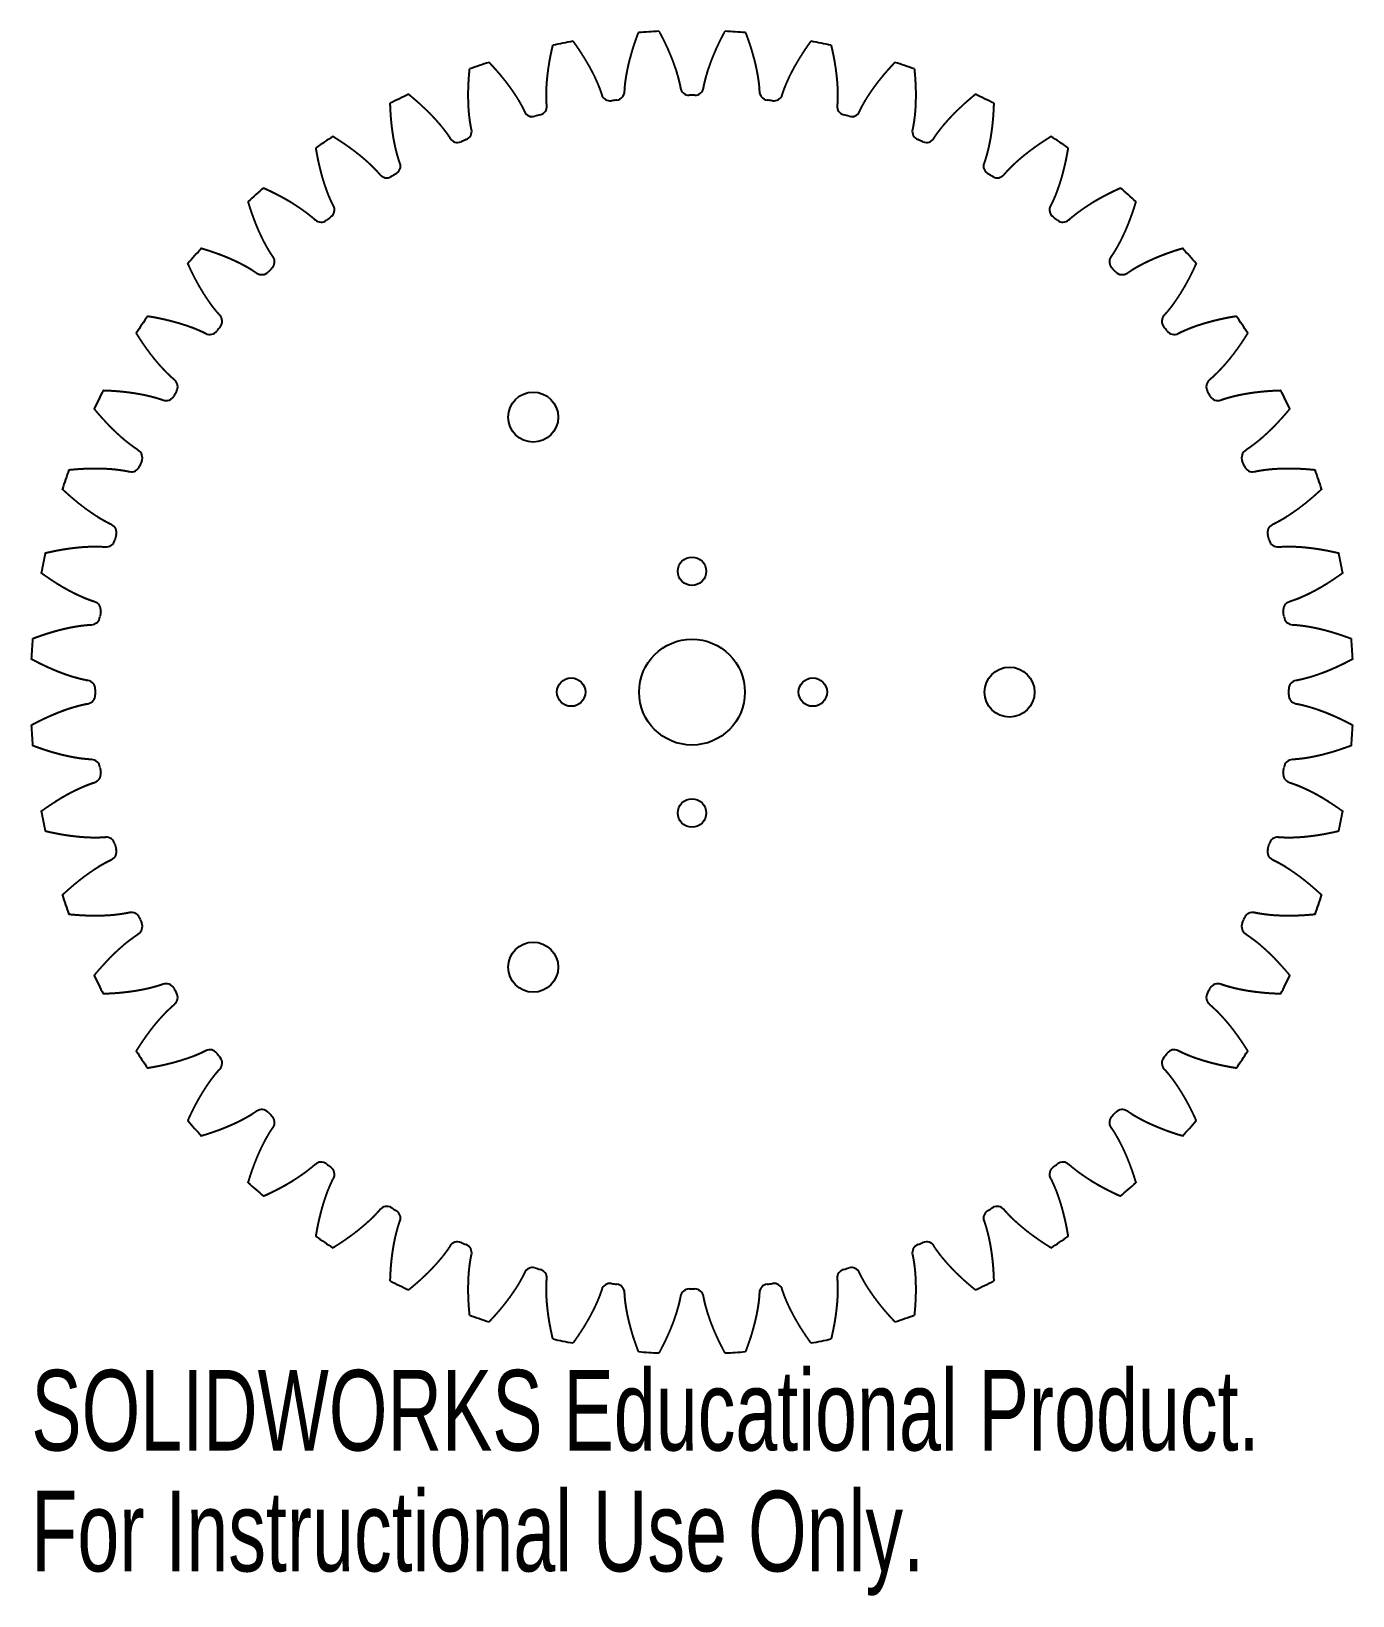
# Model space of a CAD drawing. Header units: inches. Extents: x -1.56 to 1.56, y -2.13 to 1.56.
import ezdxf

# ---------------------------------------------------------------- set-up
doc = ezdxf.new("R2010")
doc.units = ezdxf.units.IN
doc.header["$MEASUREMENT"] = 0
doc.styles.add('SLDTEXTSTYLE0', font='TXT', dxfattribs={"width": 0.7})

msp = doc.modelspace()

# ---------------------------------------------------------------- texts
at = {"color": 7, "linetype": 'Continuous', "char_height": 0.1903, "attachment_point": 1, "style": 'SLDTEXTSTYLE0'}
for s, insert in [('SOLIDWORKS Educational Product.', (-1.5605, -1.6007)), ('For Instructional Use Only.', (-1.5605, -1.8861))]:
    msp.add_mtext(s, dxfattribs=dict(at, insert=insert))

# ---------------------------------------------------------------- linework, layer by layer
at = {"color": 7, "linetype": 'Continuous', "lineweight": 25}
for centre, radius in [((-0.375, 0.6495), 0.0591), ((0, 0.2854), 0.0335), ((0, 0), 0.125), ((0.75, 0), 0.0591), ((-0.2854, 0), 0.0335), ((0.2854, 0), 0.0335), ((0, -0.2854), 0.0335), ((-0.375, -0.6495), 0.0591)]:
    msp.add_circle(centre, radius, dxfattribs=at)
for centre, radius, start, end in [((0, 0), 1.5625, 92.8643, 94.6357), ((0, 0), 1.5625, 85.3643, 87.1357), ((0, 0), 1.5625, 100.3643, 102.1357), ((0, 0), 1.5625, 77.8643, 79.6357), ((0, 0), 1.5625, 107.8643, 109.6357), ((0, 0), 1.5625, 70.3643, 72.1357), ((0, 0), 1.5625, 115.3643, 117.1357), ((-0.1933, 1.4174), 0.021, 197.5864, 277.766), ((-0.1801, 1.4191), 0.021, 277.234, 357.4136), ((-0.0066, 1.4305), 0.021, 190.0864, 270.266), ((0, 0), 1.4095, 89.734, 90.266), ((0.0066, 1.4305), 0.021, 269.734, 349.9136), ((0.1801, 1.4191), 0.021, 182.5864, 262.766), ((0.1933, 1.4174), 0.021, 262.234, 342.4136), ((0, 0), 1.5625, 62.8643, 64.6357), ((-0.3767, 1.38), 0.021, 205.0864, 285.266), ((-0.3638, 1.3835), 0.021, 284.734, 4.9136), ((0, 0), 1.4095, 97.234, 97.766), ((0, 0), 1.4095, 82.234, 82.766), ((0.3638, 1.3835), 0.021, 175.0864, 255.266), ((0.3767, 1.38), 0.021, 254.734, 334.9136), ((0, 0), 1.4095, 104.734, 105.266), ((0, 0), 1.4095, 74.734, 75.266), ((0, 0), 1.5625, 122.8643, 124.6357), ((-0.5536, 1.3191), 0.021, 212.5864, 292.766), ((0, 0), 1.4095, 112.234, 112.766), ((-0.5413, 1.3241), 0.021, 292.234, 12.4136), ((0.5413, 1.3241), 0.021, 167.5864, 247.766), ((0, 0), 1.4095, 67.234, 67.766), ((0.5536, 1.3191), 0.021, 247.234, 327.4136), ((0, 0), 1.5625, 55.3643, 57.1357), ((-0.721, 1.2355), 0.021, 220.0864, 300.266), ((0, 0), 1.4095, 119.734, 120.266), ((-0.7095, 1.2422), 0.021, 299.734, 19.9136), ((0.7095, 1.2422), 0.021, 160.0864, 240.266), ((0, 0), 1.4095, 59.734, 60.266), ((0.721, 1.2355), 0.021, 239.734, 319.9136), ((0, 0), 1.5625, 130.3643, 132.1357), ((0, 0), 1.5625, 47.8643, 49.6357), ((-0.8656, 1.1389), 0.021, 307.234, 27.4136), ((0.8656, 1.1389), 0.021, 152.5864, 232.766), ((-0.8761, 1.1308), 0.021, 227.5864, 307.766), ((0, 0), 1.4095, 127.234, 127.766), ((0, 0), 1.4095, 52.234, 52.766), ((0.8761, 1.1308), 0.021, 232.234, 312.4136), ((0, 0), 1.5625, 137.8643, 139.6357), ((0, 0), 1.5625, 40.3643, 42.1357), ((0, 0), 1.4095, 134.734, 135.266), ((-1.0068, 1.0162), 0.021, 314.734, 34.9136), ((1.0068, 1.0162), 0.021, 145.0864, 225.266), ((0, 0), 1.4095, 44.734, 45.266), ((-1.0162, 1.0068), 0.021, 235.0864, 315.266), ((1.0162, 1.0068), 0.021, 224.734, 304.9136), ((0, 0), 1.5625, 145.3643, 147.1357), ((-1.1308, 0.8761), 0.021, 322.234, 42.4136), ((1.1308, 0.8761), 0.021, 137.5864, 217.766), ((0, 0), 1.5625, 32.8643, 34.6357), ((-1.1389, 0.8656), 0.021, 242.5864, 322.766), ((0, 0), 1.4095, 142.234, 142.766), ((0, 0), 1.4095, 37.234, 37.766), ((1.1389, 0.8656), 0.021, 217.234, 297.4136), ((0, 0), 1.5625, 152.8643, 154.6357), ((0, 0), 1.4095, 149.734, 150.266), ((-1.2355, 0.721), 0.021, 329.734, 49.9136), ((1.2355, 0.721), 0.021, 130.0864, 210.266), ((0, 0), 1.4095, 29.734, 30.266), ((0, 0), 1.5625, 25.3643, 27.1357), ((-1.2422, 0.7095), 0.021, 250.0864, 330.266), ((1.2422, 0.7095), 0.021, 209.734, 289.9136), ((-1.3191, 0.5536), 0.021, 337.234, 57.4136), ((1.3191, 0.5536), 0.021, 122.5864, 202.766), ((0, 0), 1.5625, 160.3643, 162.1357), ((-1.3241, 0.5413), 0.021, 257.5864, 337.766), ((0, 0), 1.4095, 157.234, 157.766), ((0, 0), 1.4095, 22.234, 22.766), ((1.3241, 0.5413), 0.021, 202.234, 282.4136), ((0, 0), 1.5625, 17.8643, 19.6357), ((-1.38, 0.3767), 0.021, 344.734, 64.9136), ((0, 0), 1.4095, 164.734, 165.266), ((1.38, 0.3767), 0.021, 115.0864, 195.266), ((0, 0), 1.4095, 14.734, 15.266), ((-1.3835, 0.3638), 0.021, 265.0864, 345.266), ((1.3835, 0.3638), 0.021, 194.734, 274.9136), ((0, 0), 1.5625, 167.8643, 169.6357), ((0, 0), 1.5625, 10.3643, 12.1357), ((-1.4174, 0.1933), 0.021, 352.234, 72.4136), ((0, 0), 1.4095, 172.234, 172.766), ((1.4174, 0.1933), 0.021, 107.5864, 187.766), ((0, 0), 1.4095, 7.234, 7.766), ((-1.4191, 0.1801), 0.021, 272.5864, 352.766), ((1.4191, 0.1801), 0.021, 187.234, 267.4136), ((0, 0), 1.5625, 175.3643, 177.1357), ((0, 0), 1.5625, 2.8643, 4.6357), ((-1.4305, 0.0066), 0.021, 359.734, 79.9136), ((0, 0), 1.4095, 179.734, 180.266), ((1.4305, 0.0066), 0.021, 100.0864, 180.266), ((0, 0), 1.4095, 359.734, 0.266), ((-1.4305, -0.0066), 0.021, 280.0864, 0.266), ((1.4305, -0.0066), 0.021, 179.734, 259.9136), ((0, 0), 1.5625, 182.8643, 184.6357), ((0, 0), 1.5625, 355.3643, 357.1357), ((-1.4191, -0.1801), 0.021, 7.234, 87.4136), ((0, 0), 1.4095, 187.234, 187.766), ((0, 0), 1.4095, 352.234, 352.766), ((1.4191, -0.1801), 0.021, 92.5864, 172.766), ((-1.4174, -0.1933), 0.021, 287.5864, 7.766), ((1.4174, -0.1933), 0.021, 172.234, 252.4136), ((0, 0), 1.5625, 190.3643, 192.1357), ((0, 0), 1.5625, 347.8643, 349.6357), ((-1.3835, -0.3638), 0.021, 14.734, 94.9136), ((0, 0), 1.4095, 194.734, 195.266), ((0, 0), 1.4095, 344.734, 345.266), ((1.3835, -0.3638), 0.021, 85.0864, 165.266), ((-1.38, -0.3767), 0.021, 295.0864, 15.266), ((1.38, -0.3767), 0.021, 164.734, 244.9136), ((0, 0), 1.5625, 197.8643, 199.6357), ((0, 0), 1.5625, 340.3643, 342.1357), ((-1.3241, -0.5413), 0.021, 22.234, 102.4136), ((-1.3191, -0.5536), 0.021, 302.5864, 22.766), ((0, 0), 1.4095, 202.234, 202.766), ((1.3191, -0.5536), 0.021, 157.234, 237.4136), ((0, 0), 1.4095, 337.234, 337.766), ((1.3241, -0.5413), 0.021, 77.5864, 157.766), ((0, 0), 1.5625, 205.3643, 207.1357), ((-1.2422, -0.7095), 0.021, 29.734, 109.9136), ((0, 0), 1.4095, 209.734, 210.266), ((0, 0), 1.4095, 329.734, 330.266), ((1.2422, -0.7095), 0.021, 70.0864, 150.266), ((0, 0), 1.5625, 332.8643, 334.6357), ((-1.2355, -0.721), 0.021, 310.0864, 30.266), ((1.2355, -0.721), 0.021, 149.734, 229.9136), ((0, 0), 1.5625, 212.8643, 214.6357), ((-1.1389, -0.8656), 0.021, 37.234, 117.4136), ((1.1389, -0.8656), 0.021, 62.5864, 142.766), ((0, 0), 1.5625, 325.3643, 327.1357), ((0, 0), 1.4095, 217.234, 217.766), ((-1.1308, -0.8761), 0.021, 317.5864, 37.766), ((1.1308, -0.8761), 0.021, 142.234, 222.4136), ((0, 0), 1.4095, 322.234, 322.766), ((-1.0162, -1.0068), 0.021, 44.734, 124.9136), ((0, 0), 1.4095, 224.734, 225.266), ((0, 0), 1.4095, 314.734, 315.266), ((1.0162, -1.0068), 0.021, 55.0864, 135.266), ((0, 0), 1.5625, 220.3643, 222.1357), ((-1.0068, -1.0162), 0.021, 325.0864, 45.266), ((1.0068, -1.0162), 0.021, 134.734, 214.9136), ((0, 0), 1.5625, 317.8643, 319.6357), ((-0.8761, -1.1308), 0.021, 52.234, 132.4136), ((0, 0), 1.4095, 232.234, 232.766), ((-0.8656, -1.1389), 0.021, 332.5864, 52.766), ((0.8656, -1.1389), 0.021, 127.234, 207.4136), ((0, 0), 1.4095, 307.234, 307.766), ((0.8761, -1.1308), 0.021, 47.5864, 127.766), ((0, 0), 1.5625, 227.8643, 229.6357), ((0, 0), 1.5625, 310.3643, 312.1357), ((-0.721, -1.2355), 0.021, 59.734, 139.9136), ((0, 0), 1.4095, 239.734, 240.266), ((0, 0), 1.4095, 299.734, 300.266), ((0.721, -1.2355), 0.021, 40.0864, 120.266), ((-0.7095, -1.2422), 0.021, 340.0864, 60.266), ((0.7095, -1.2422), 0.021, 119.734, 199.9136), ((0, 0), 1.5625, 235.3643, 237.1357), ((0, 0), 1.5625, 302.8643, 304.6357), ((-0.5536, -1.3191), 0.021, 67.234, 147.4136), ((0, 0), 1.4095, 247.234, 247.766), ((-0.5413, -1.3241), 0.021, 347.5864, 67.766), ((0.5413, -1.3241), 0.021, 112.234, 192.4136), ((0, 0), 1.4095, 292.234, 292.766), ((0.5536, -1.3191), 0.021, 32.5864, 112.766), ((-0.3767, -1.38), 0.021, 74.734, 154.9136), ((0, 0), 1.4095, 254.734, 255.266), ((-0.3638, -1.3835), 0.021, 355.0864, 75.266), ((0.3638, -1.3835), 0.021, 104.734, 184.9136), ((0, 0), 1.4095, 284.734, 285.266), ((0.3767, -1.38), 0.021, 25.0864, 105.266), ((0, 0), 1.5625, 242.8643, 244.6357), ((-0.1933, -1.4174), 0.021, 82.234, 162.4136), ((0, 0), 1.4095, 262.234, 262.766), ((-0.1801, -1.4191), 0.021, 2.5864, 82.766), ((0.1801, -1.4191), 0.021, 97.234, 177.4136), ((0, 0), 1.4095, 277.234, 277.766), ((0.1933, -1.4174), 0.021, 17.5864, 97.766), ((0, 0), 1.5625, 295.3643, 297.1357), ((-0.0066, -1.4305), 0.021, 89.734, 169.9136), ((0, 0), 1.4095, 269.734, 270.266), ((0.0066, -1.4305), 0.021, 10.0864, 90.266), ((0, 0), 1.5625, 250.3643, 252.1357), ((0, 0), 1.5625, 287.8643, 289.6357), ((0, 0), 1.5625, 257.8643, 259.6357), ((0, 0), 1.5625, 280.3643, 282.1357), ((0, 0), 1.5625, 265.3643, 267.1357), ((0, 0), 1.5625, 272.8643, 274.6357)]:
    msp.add_arc(centre, radius, start, end, dxfattribs=at)
for points, knots in [([(-0.1592, 1.4182), (-0.1591, 1.4191), (-0.159, 1.4212), (-0.1588, 1.4245), (-0.1585, 1.429), (-0.158, 1.4338), (-0.1575, 1.4386), (-0.1567, 1.4445), (-0.1557, 1.4515), (-0.1543, 1.4597), (-0.1525, 1.4691), (-0.1505, 1.4786), (-0.1483, 1.488), (-0.1458, 1.4975), (-0.1433, 1.5067), (-0.1405, 1.5163), (-0.1377, 1.5251), (-0.1344, 1.535), (-0.1316, 1.543), (-0.1286, 1.5513), (-0.1271, 1.5553), (-0.1263, 1.5574)], [0.0994792, 0.0994792, 0.0994792, 0.0994792, 0.0994792, 0.1194762, 0.1468425, 0.1742089, 0.201575, 0.228941, 0.2563073, 0.307035, 0.3617674, 0.4164997, 0.4712319, 0.5259643, 0.5806966, 0.635429, 0.6901614, 0.7448937, 0.7996261, 0.8543584, 0.9090909, 0.9090909, 0.9090909, 0.9090909, 0.9090909]), ([(-0.0781, 1.5605), (-0.077, 1.5586), (-0.075, 1.5548), (-0.0709, 1.547), (-0.0671, 1.5394), (-0.0625, 1.53), (-0.0587, 1.5216), (-0.0546, 1.5125), (-0.0509, 1.5037), (-0.0472, 1.4946), (-0.0438, 1.4856), (-0.0405, 1.4764), (-0.0375, 1.4674), (-0.0351, 1.4594), (-0.0332, 1.4526), (-0.0317, 1.4469), (-0.0305, 1.4422), (-0.0294, 1.4374), (-0.0285, 1.433), (-0.0278, 1.4298), (-0.0274, 1.4277), (-0.0273, 1.4268)], [0, 0, 0, 0, 0, 0.0547325, 0.1094648, 0.1641972, 0.2189295, 0.2736619, 0.3283943, 0.3831266, 0.437859, 0.4925913, 0.5473236, 0.6020559, 0.6527836, 0.6801499, 0.707516, 0.7348821, 0.7622484, 0.7896147, 0.8096117, 0.8096117, 0.8096117, 0.8096117, 0.8096117]), ([(0.0273, 1.4268), (0.0274, 1.4277), (0.0278, 1.4298), (0.0285, 1.433), (0.0294, 1.4374), (0.0305, 1.4422), (0.0317, 1.4469), (0.0332, 1.4526), (0.0351, 1.4594), (0.0375, 1.4674), (0.0405, 1.4764), (0.0438, 1.4856), (0.0472, 1.4946), (0.0509, 1.5037), (0.0546, 1.5125), (0.0587, 1.5216), (0.0625, 1.53), (0.0671, 1.5394), (0.0709, 1.547), (0.075, 1.5548), (0.077, 1.5586), (0.0781, 1.5605)], [0.0994792, 0.0994792, 0.0994792, 0.0994792, 0.0994792, 0.1194762, 0.1468425, 0.1742089, 0.201575, 0.228941, 0.2563073, 0.307035, 0.3617674, 0.4164997, 0.4712319, 0.5259643, 0.5806966, 0.635429, 0.6901614, 0.7448937, 0.7996261, 0.8543584, 0.9090909, 0.9090909, 0.9090909, 0.9090909, 0.9090909]), ([(0.1263, 1.5574), (0.1271, 1.5553), (0.1286, 1.5513), (0.1316, 1.543), (0.1344, 1.535), (0.1377, 1.5251), (0.1405, 1.5163), (0.1433, 1.5067), (0.1458, 1.4975), (0.1483, 1.488), (0.1505, 1.4786), (0.1525, 1.4691), (0.1543, 1.4597), (0.1557, 1.4515), (0.1567, 1.4445), (0.1575, 1.4386), (0.158, 1.4338), (0.1585, 1.429), (0.1588, 1.4245), (0.159, 1.4212), (0.1591, 1.4191), (0.1592, 1.4182)], [0, 0, 0, 0, 0, 0.0547325, 0.1094648, 0.1641972, 0.2189295, 0.2736619, 0.3283943, 0.3831266, 0.437859, 0.4925913, 0.5473236, 0.6020559, 0.6527836, 0.6801499, 0.707516, 0.7348821, 0.7622484, 0.7896147, 0.8096117, 0.8096117, 0.8096117, 0.8096117, 0.8096117]), ([(-0.3429, 1.3853), (-0.343, 1.3861), (-0.3432, 1.3882), (-0.3434, 1.3915), (-0.3436, 1.3961), (-0.3438, 1.4009), (-0.3439, 1.4058), (-0.3439, 1.4117), (-0.3438, 1.4188), (-0.3435, 1.4271), (-0.343, 1.4366), (-0.3422, 1.4463), (-0.3412, 1.4559), (-0.34, 1.4656), (-0.3387, 1.4751), (-0.3372, 1.4849), (-0.3356, 1.4941), (-0.3336, 1.5043), (-0.3319, 1.5126), (-0.33, 1.5212), (-0.329, 1.5254), (-0.3285, 1.5276)], [0.0994792, 0.0994792, 0.0994792, 0.0994792, 0.0994792, 0.1194762, 0.1468425, 0.1742089, 0.201575, 0.228941, 0.2563073, 0.307035, 0.3617674, 0.4164997, 0.4712319, 0.5259643, 0.5806966, 0.635429, 0.6901614, 0.7448937, 0.7996261, 0.8543584, 0.9090909, 0.9090909, 0.9090909, 0.9090909, 0.9090909]), ([(-0.2811, 1.537), (-0.2798, 1.5352), (-0.2773, 1.5317), (-0.2722, 1.5245), (-0.2675, 1.5175), (-0.2617, 1.5088), (-0.2568, 1.5009), (-0.2515, 1.4924), (-0.2467, 1.4842), (-0.2419, 1.4757), (-0.2373, 1.4672), (-0.2329, 1.4585), (-0.2288, 1.4499), (-0.2253, 1.4423), (-0.2225, 1.4358), (-0.2202, 1.4304), (-0.2185, 1.4258), (-0.2168, 1.4213), (-0.2153, 1.417), (-0.2142, 1.4139), (-0.2136, 1.4119), (-0.2133, 1.411)], [0, 0, 0, 0, 0, 0.0547325, 0.1094648, 0.1641972, 0.2189295, 0.2736619, 0.3283943, 0.3831266, 0.437859, 0.4925913, 0.5473236, 0.6020559, 0.6527836, 0.6801499, 0.707516, 0.7348821, 0.7622484, 0.7896147, 0.8096117, 0.8096117, 0.8096117, 0.8096117, 0.8096117]), ([(0.2133, 1.411), (0.2136, 1.4119), (0.2142, 1.4139), (0.2153, 1.417), (0.2168, 1.4213), (0.2185, 1.4258), (0.2202, 1.4304), (0.2225, 1.4358), (0.2253, 1.4423), (0.2288, 1.4499), (0.2329, 1.4585), (0.2373, 1.4672), (0.2419, 1.4757), (0.2467, 1.4842), (0.2515, 1.4924), (0.2568, 1.5009), (0.2617, 1.5088), (0.2675, 1.5175), (0.2722, 1.5245), (0.2773, 1.5317), (0.2798, 1.5352), (0.2811, 1.537)], [0.0994792, 0.0994792, 0.0994792, 0.0994792, 0.0994792, 0.1194762, 0.1468425, 0.1742089, 0.201575, 0.228941, 0.2563073, 0.307035, 0.3617674, 0.4164997, 0.4712319, 0.5259643, 0.5806966, 0.635429, 0.6901614, 0.7448937, 0.7996261, 0.8543584, 0.9090909, 0.9090909, 0.9090909, 0.9090909, 0.9090909]), ([(0.3285, 1.5276), (0.329, 1.5254), (0.33, 1.5212), (0.3319, 1.5126), (0.3336, 1.5043), (0.3356, 1.4941), (0.3372, 1.4849), (0.3387, 1.4751), (0.34, 1.4656), (0.3412, 1.4559), (0.3422, 1.4463), (0.343, 1.4366), (0.3435, 1.4271), (0.3438, 1.4188), (0.3439, 1.4117), (0.3439, 1.4058), (0.3438, 1.4009), (0.3436, 1.3961), (0.3434, 1.3915), (0.3432, 1.3882), (0.343, 1.3861), (0.3429, 1.3853)], [0, 0, 0, 0, 0, 0.0547325, 0.1094648, 0.1641972, 0.2189295, 0.2736619, 0.3283943, 0.3831266, 0.437859, 0.4925913, 0.5473236, 0.6020559, 0.6527836, 0.6801499, 0.707516, 0.7348821, 0.7622484, 0.7896147, 0.8096117, 0.8096117, 0.8096117, 0.8096117, 0.8096117]), ([(-0.4793, 1.4872), (-0.4778, 1.4856), (-0.4749, 1.4824), (-0.4689, 1.4759), (-0.4633, 1.4696), (-0.4564, 1.4617), (-0.4505, 1.4546), (-0.4442, 1.4468), (-0.4383, 1.4393), (-0.4324, 1.4315), (-0.4268, 1.4236), (-0.4213, 1.4156), (-0.416, 1.4077), (-0.4116, 1.4006), (-0.408, 1.3945), (-0.4051, 1.3894), (-0.4027, 1.3851), (-0.4004, 1.3808), (-0.3984, 1.3768), (-0.3969, 1.3738), (-0.396, 1.3719), (-0.3956, 1.3711)], [0, 0, 0, 0, 0, 0.0547325, 0.1094648, 0.1641972, 0.2189295, 0.2736619, 0.3283943, 0.3831266, 0.437859, 0.4925913, 0.5473236, 0.6020559, 0.6527836, 0.6801499, 0.707516, 0.7348821, 0.7622484, 0.7896147, 0.8096117, 0.8096117, 0.8096117, 0.8096117, 0.8096117]), ([(0.3956, 1.3711), (0.396, 1.3719), (0.3969, 1.3738), (0.3984, 1.3768), (0.4004, 1.3808), (0.4027, 1.3851), (0.4051, 1.3894), (0.408, 1.3945), (0.4116, 1.4006), (0.416, 1.4077), (0.4213, 1.4156), (0.4268, 1.4236), (0.4324, 1.4315), (0.4383, 1.4393), (0.4442, 1.4468), (0.4505, 1.4546), (0.4564, 1.4617), (0.4633, 1.4696), (0.4689, 1.4759), (0.4749, 1.4824), (0.4778, 1.4856), (0.4793, 1.4872)], [0.0994792, 0.0994792, 0.0994792, 0.0994792, 0.0994792, 0.1194762, 0.1468425, 0.1742089, 0.201575, 0.228941, 0.2563073, 0.307035, 0.3617674, 0.4164997, 0.4712319, 0.5259643, 0.5806966, 0.635429, 0.6901614, 0.7448937, 0.7996261, 0.8543584, 0.9090909, 0.9090909, 0.9090909, 0.9090909, 0.9090909]), ([(-0.5208, 1.3286), (-0.521, 1.3295), (-0.5214, 1.3316), (-0.5221, 1.3348), (-0.5229, 1.3393), (-0.5237, 1.3441), (-0.5244, 1.3489), (-0.5252, 1.3547), (-0.5261, 1.3617), (-0.5269, 1.37), (-0.5276, 1.3795), (-0.528, 1.3893), (-0.5283, 1.3989), (-0.5284, 1.4087), (-0.5284, 1.4183), (-0.5281, 1.4282), (-0.5277, 1.4375), (-0.5271, 1.4479), (-0.5265, 1.4564), (-0.5257, 1.4652), (-0.5253, 1.4694), (-0.5251, 1.4716)], [0.0994792, 0.0994792, 0.0994792, 0.0994792, 0.0994792, 0.1194762, 0.1468425, 0.1742089, 0.201575, 0.228941, 0.2563073, 0.307035, 0.3617674, 0.4164997, 0.4712319, 0.5259643, 0.5806966, 0.635429, 0.6901614, 0.7448937, 0.7996261, 0.8543584, 0.9090909, 0.9090909, 0.9090909, 0.9090909, 0.9090909]), ([(0.5251, 1.4716), (0.5253, 1.4694), (0.5257, 1.4652), (0.5265, 1.4564), (0.5271, 1.4479), (0.5277, 1.4375), (0.5281, 1.4282), (0.5284, 1.4183), (0.5284, 1.4087), (0.5283, 1.3989), (0.528, 1.3893), (0.5276, 1.3795), (0.5269, 1.37), (0.5261, 1.3617), (0.5252, 1.3547), (0.5244, 1.3489), (0.5237, 1.3441), (0.5229, 1.3393), (0.5221, 1.3348), (0.5214, 1.3316), (0.521, 1.3295), (0.5208, 1.3286)], [0, 0, 0, 0, 0, 0.0547325, 0.1094648, 0.1641972, 0.2189295, 0.2736619, 0.3283943, 0.3831266, 0.437859, 0.4925913, 0.5473236, 0.6020559, 0.6527836, 0.6801499, 0.707516, 0.7348821, 0.7622484, 0.7896147, 0.8096117, 0.8096117, 0.8096117, 0.8096117, 0.8096117]), ([(-0.6693, 1.4119), (-0.6676, 1.4105), (-0.6643, 1.4078), (-0.6575, 1.4021), (-0.6511, 1.3966), (-0.6433, 1.3896), (-0.6365, 1.3833), (-0.6292, 1.3765), (-0.6224, 1.3698), (-0.6156, 1.3628), (-0.609, 1.3557), (-0.6024, 1.3485), (-0.5962, 1.3413), (-0.5909, 1.3349), (-0.5865, 1.3293), (-0.583, 1.3246), (-0.5801, 1.3207), (-0.5772, 1.3168), (-0.5747, 1.313), (-0.5728, 1.3103), (-0.5717, 1.3085), (-0.5712, 1.3078)], [0, 0, 0, 0, 0, 0.0547325, 0.1094648, 0.1641972, 0.2189295, 0.2736619, 0.3283943, 0.3831266, 0.437859, 0.4925913, 0.5473236, 0.6020559, 0.6527836, 0.6801499, 0.707516, 0.7348821, 0.7622484, 0.7896147, 0.8096117, 0.8096117, 0.8096117, 0.8096117, 0.8096117]), ([(0.5712, 1.3078), (0.5717, 1.3085), (0.5728, 1.3103), (0.5747, 1.313), (0.5772, 1.3168), (0.5801, 1.3207), (0.583, 1.3246), (0.5865, 1.3293), (0.5909, 1.3349), (0.5962, 1.3413), (0.6024, 1.3485), (0.609, 1.3557), (0.6156, 1.3628), (0.6224, 1.3698), (0.6292, 1.3765), (0.6365, 1.3833), (0.6433, 1.3896), (0.6511, 1.3966), (0.6575, 1.4021), (0.6643, 1.4078), (0.6676, 1.4105), (0.6693, 1.4119)], [0.0994792, 0.0994792, 0.0994792, 0.0994792, 0.0994792, 0.1194762, 0.1468425, 0.1742089, 0.201575, 0.228941, 0.2563073, 0.307035, 0.3617674, 0.4164997, 0.4712319, 0.5259643, 0.5806966, 0.635429, 0.6901614, 0.7448937, 0.7996261, 0.8543584, 0.9090909, 0.9090909, 0.9090909, 0.9090909, 0.9090909]), ([(-0.6898, 1.2493), (-0.6901, 1.2501), (-0.6908, 1.2521), (-0.6919, 1.2552), (-0.6933, 1.2596), (-0.6947, 1.2642), (-0.696, 1.2689), (-0.6976, 1.2746), (-0.6993, 1.2814), (-0.7012, 1.2896), (-0.7031, 1.2989), (-0.7049, 1.3085), (-0.7064, 1.318), (-0.7078, 1.3277), (-0.709, 1.3372), (-0.71, 1.3471), (-0.7109, 1.3563), (-0.7116, 1.3667), (-0.7121, 1.3752), (-0.7125, 1.384), (-0.7126, 1.3883), (-0.7127, 1.3905)], [0.0994792, 0.0994792, 0.0994792, 0.0994792, 0.0994792, 0.1194762, 0.1468425, 0.1742089, 0.201575, 0.228941, 0.2563073, 0.307035, 0.3617674, 0.4164997, 0.4712319, 0.5259643, 0.5806966, 0.635429, 0.6901614, 0.7448937, 0.7996261, 0.8543584, 0.9090909, 0.9090909, 0.9090909, 0.9090909, 0.9090909]), ([(0.7127, 1.3905), (0.7126, 1.3883), (0.7125, 1.384), (0.7121, 1.3752), (0.7116, 1.3667), (0.7109, 1.3563), (0.71, 1.3471), (0.709, 1.3372), (0.7078, 1.3277), (0.7064, 1.318), (0.7049, 1.3085), (0.7031, 1.2989), (0.7012, 1.2896), (0.6993, 1.2814), (0.6976, 1.2746), (0.696, 1.2689), (0.6947, 1.2642), (0.6933, 1.2596), (0.6919, 1.2552), (0.6908, 1.2521), (0.6901, 1.2501), (0.6898, 1.2493)], [0, 0, 0, 0, 0, 0.0547325, 0.1094648, 0.1641972, 0.2189295, 0.2736619, 0.3283943, 0.3831266, 0.437859, 0.4925913, 0.5473236, 0.6020559, 0.6527836, 0.6801499, 0.707516, 0.7348821, 0.7622484, 0.7896147, 0.8096117, 0.8096117, 0.8096117, 0.8096117, 0.8096117]), ([(-0.8479, 1.3124), (-0.846, 1.3113), (-0.8424, 1.309), (-0.8349, 1.3043), (-0.8278, 1.2996), (-0.8192, 1.2938), (-0.8116, 1.2884), (-0.8035, 1.2826), (-0.7959, 1.2768), (-0.7882, 1.2708), (-0.7807, 1.2646), (-0.7733, 1.2583), (-0.7662, 1.252), (-0.7601, 1.2463), (-0.755, 1.2414), (-0.7509, 1.2372), (-0.7475, 1.2337), (-0.7442, 1.2302), (-0.7411, 1.2268), (-0.739, 1.2243), (-0.7376, 1.2227), (-0.737, 1.222)], [0, 0, 0, 0, 0, 0.0547325, 0.1094648, 0.1641972, 0.2189295, 0.2736619, 0.3283943, 0.3831266, 0.437859, 0.4925913, 0.5473236, 0.6020559, 0.6527836, 0.6801499, 0.707516, 0.7348821, 0.7622484, 0.7896147, 0.8096117, 0.8096117, 0.8096117, 0.8096117, 0.8096117]), ([(0.737, 1.222), (0.7376, 1.2227), (0.739, 1.2243), (0.7411, 1.2268), (0.7442, 1.2302), (0.7475, 1.2337), (0.7509, 1.2372), (0.755, 1.2414), (0.7601, 1.2463), (0.7662, 1.252), (0.7733, 1.2583), (0.7807, 1.2646), (0.7882, 1.2708), (0.7959, 1.2768), (0.8035, 1.2826), (0.8116, 1.2884), (0.8192, 1.2938), (0.8278, 1.2996), (0.8349, 1.3043), (0.8424, 1.309), (0.846, 1.3113), (0.8479, 1.3124)], [0.0994792, 0.0994792, 0.0994792, 0.0994792, 0.0994792, 0.1194762, 0.1468425, 0.1742089, 0.201575, 0.228941, 0.2563073, 0.307035, 0.3617674, 0.4164997, 0.4712319, 0.5259643, 0.5806966, 0.635429, 0.6901614, 0.7448937, 0.7996261, 0.8543584, 0.9090909, 0.9090909, 0.9090909, 0.9090909, 0.9090909]), ([(-0.8469, 1.1486), (-0.8474, 1.1494), (-0.8483, 1.1512), (-0.8498, 1.1542), (-0.8517, 1.1583), (-0.8537, 1.1627), (-0.8557, 1.1672), (-0.858, 1.1726), (-0.8606, 1.1792), (-0.8635, 1.187), (-0.8666, 1.196), (-0.8696, 1.2053), (-0.8724, 1.2145), (-0.875, 1.2239), (-0.8774, 1.2332), (-0.8798, 1.2429), (-0.8818, 1.2519), (-0.8839, 1.2622), (-0.8855, 1.2705), (-0.887, 1.2792), (-0.8877, 1.2834), (-0.8881, 1.2856)], [0.0994792, 0.0994792, 0.0994792, 0.0994792, 0.0994792, 0.1194762, 0.1468425, 0.1742089, 0.201575, 0.228941, 0.2563073, 0.307035, 0.3617674, 0.4164997, 0.4712319, 0.5259643, 0.5806966, 0.635429, 0.6901614, 0.7448937, 0.7996261, 0.8543584, 0.9090909, 0.9090909, 0.9090909, 0.9090909, 0.9090909]), ([(0.8881, 1.2856), (0.8877, 1.2834), (0.887, 1.2792), (0.8855, 1.2705), (0.8839, 1.2622), (0.8818, 1.2519), (0.8798, 1.2429), (0.8774, 1.2332), (0.875, 1.2239), (0.8724, 1.2145), (0.8696, 1.2053), (0.8666, 1.196), (0.8635, 1.187), (0.8606, 1.1792), (0.858, 1.1726), (0.8557, 1.1672), (0.8537, 1.1627), (0.8517, 1.1583), (0.8498, 1.1542), (0.8483, 1.1512), (0.8474, 1.1494), (0.8469, 1.1486)], [0, 0, 0, 0, 0, 0.0547325, 0.1094648, 0.1641972, 0.2189295, 0.2736619, 0.3283943, 0.3831266, 0.437859, 0.4925913, 0.5473236, 0.6020559, 0.6527836, 0.6801499, 0.707516, 0.7348821, 0.7622484, 0.7896147, 0.8096117, 0.8096117, 0.8096117, 0.8096117, 0.8096117]), ([(-1.0119, 1.1905), (-1.0099, 1.1896), (-1.006, 1.1879), (-0.998, 1.1842), (-0.9904, 1.1804), (-0.981, 1.1758), (-0.9728, 1.1715), (-0.9641, 1.1667), (-0.9558, 1.162), (-0.9473, 1.157), (-0.9391, 1.1519), (-0.9309, 1.1466), (-0.9231, 1.1413), (-0.9163, 1.1365), (-0.9106, 1.1322), (-0.9059, 1.1286), (-0.9021, 1.1256), (-0.8984, 1.1225), (-0.8949, 1.1196), (-0.8925, 1.1174), (-0.8909, 1.116), (-0.8902, 1.1154)], [0, 0, 0, 0, 0, 0.0547325, 0.1094648, 0.1641972, 0.2189295, 0.2736619, 0.3283943, 0.3831266, 0.437859, 0.4925913, 0.5473236, 0.6020559, 0.6527836, 0.6801499, 0.707516, 0.7348821, 0.7622484, 0.7896147, 0.8096117, 0.8096117, 0.8096117, 0.8096117, 0.8096117]), ([(0.8902, 1.1154), (0.8909, 1.116), (0.8925, 1.1174), (0.8949, 1.1196), (0.8984, 1.1225), (0.9021, 1.1256), (0.9059, 1.1286), (0.9106, 1.1322), (0.9163, 1.1365), (0.9231, 1.1413), (0.9309, 1.1466), (0.9391, 1.1519), (0.9473, 1.157), (0.9558, 1.162), (0.9641, 1.1667), (0.9728, 1.1715), (0.981, 1.1758), (0.9904, 1.1804), (0.998, 1.1842), (1.006, 1.1879), (1.0099, 1.1896), (1.0119, 1.1905)], [0.0994792, 0.0994792, 0.0994792, 0.0994792, 0.0994792, 0.1194762, 0.1468425, 0.1742089, 0.201575, 0.228941, 0.2563073, 0.307035, 0.3617674, 0.4164997, 0.4712319, 0.5259643, 0.5806966, 0.635429, 0.6901614, 0.7448937, 0.7996261, 0.8543584, 0.9090909, 0.9090909, 0.9090909, 0.9090909, 0.9090909]), ([(-0.9896, 1.0282), (-0.9901, 1.0289), (-0.9913, 1.0307), (-0.9932, 1.0334), (-0.9956, 1.0372), (-0.9982, 1.0413), (-1.0007, 1.0455), (-1.0037, 1.0506), (-1.0071, 1.0568), (-1.011, 1.0641), (-1.0153, 1.0726), (-1.0195, 1.0814), (-1.0235, 1.0902), (-1.0273, 1.0993), (-1.0309, 1.1081), (-1.0345, 1.1174), (-1.0377, 1.1261), (-1.0411, 1.136), (-1.0438, 1.144), (-1.0464, 1.1524), (-1.0476, 1.1566), (-1.0483, 1.1587)], [0.0994792, 0.0994792, 0.0994792, 0.0994792, 0.0994792, 0.1194762, 0.1468425, 0.1742089, 0.201575, 0.228941, 0.2563073, 0.307035, 0.3617674, 0.4164997, 0.4712319, 0.5259643, 0.5806966, 0.635429, 0.6901614, 0.7448937, 0.7996261, 0.8543584, 0.9090909, 0.9090909, 0.9090909, 0.9090909, 0.9090909]), ([(1.0483, 1.1587), (1.0476, 1.1566), (1.0464, 1.1524), (1.0438, 1.144), (1.0411, 1.136), (1.0377, 1.1261), (1.0345, 1.1174), (1.0309, 1.1081), (1.0273, 1.0993), (1.0235, 1.0902), (1.0195, 1.0814), (1.0153, 1.0726), (1.011, 1.0641), (1.0071, 1.0568), (1.0037, 1.0506), (1.0007, 1.0455), (0.9982, 1.0413), (0.9956, 1.0372), (0.9932, 1.0334), (0.9913, 1.0307), (0.9901, 1.0289), (0.9896, 1.0282)], [0, 0, 0, 0, 0, 0.0547325, 0.1094648, 0.1641972, 0.2189295, 0.2736619, 0.3283943, 0.3831266, 0.437859, 0.4925913, 0.5473236, 0.6020559, 0.6527836, 0.6801499, 0.707516, 0.7348821, 0.7622484, 0.7896147, 0.8096117, 0.8096117, 0.8096117, 0.8096117, 0.8096117]), ([(-1.1587, 1.0483), (-1.1566, 1.0476), (-1.1524, 1.0464), (-1.144, 1.0438), (-1.136, 1.0411), (-1.1261, 1.0377), (-1.1174, 1.0345), (-1.1081, 1.0309), (-1.0993, 1.0273), (-1.0902, 1.0235), (-1.0814, 1.0195), (-1.0726, 1.0153), (-1.0641, 1.011), (-1.0568, 1.0071), (-1.0506, 1.0037), (-1.0455, 1.0007), (-1.0413, 0.9982), (-1.0372, 0.9956), (-1.0334, 0.9932), (-1.0307, 0.9913), (-1.0289, 0.9901), (-1.0282, 0.9896)], [0, 0, 0, 0, 0, 0.0547325, 0.1094648, 0.1641972, 0.2189295, 0.2736619, 0.3283943, 0.3831266, 0.437859, 0.4925913, 0.5473236, 0.6020559, 0.6527836, 0.6801499, 0.707516, 0.7348821, 0.7622484, 0.7896147, 0.8096117, 0.8096117, 0.8096117, 0.8096117, 0.8096117]), ([(1.0282, 0.9896), (1.0289, 0.9901), (1.0307, 0.9913), (1.0334, 0.9932), (1.0372, 0.9956), (1.0413, 0.9982), (1.0455, 1.0007), (1.0506, 1.0037), (1.0568, 1.0071), (1.0641, 1.011), (1.0726, 1.0153), (1.0814, 1.0195), (1.0902, 1.0235), (1.0993, 1.0273), (1.1081, 1.0309), (1.1174, 1.0345), (1.1261, 1.0377), (1.136, 1.0411), (1.144, 1.0438), (1.1524, 1.0464), (1.1566, 1.0476), (1.1587, 1.0483)], [0.0994792, 0.0994792, 0.0994792, 0.0994792, 0.0994792, 0.1194762, 0.1468425, 0.1742089, 0.201575, 0.228941, 0.2563073, 0.307035, 0.3617674, 0.4164997, 0.4712319, 0.5259643, 0.5806966, 0.635429, 0.6901614, 0.7448937, 0.7996261, 0.8543584, 0.9090909, 0.9090909, 0.9090909, 0.9090909, 0.9090909]), ([(-1.1154, 0.8902), (-1.116, 0.8909), (-1.1174, 0.8925), (-1.1196, 0.8949), (-1.1225, 0.8984), (-1.1256, 0.9021), (-1.1286, 0.9059), (-1.1322, 0.9106), (-1.1365, 0.9163), (-1.1413, 0.9231), (-1.1466, 0.9309), (-1.1519, 0.9391), (-1.157, 0.9473), (-1.162, 0.9558), (-1.1667, 0.9641), (-1.1715, 0.9728), (-1.1758, 0.981), (-1.1804, 0.9904), (-1.1842, 0.998), (-1.1879, 1.006), (-1.1896, 1.0099), (-1.1905, 1.0119)], [0.0994792, 0.0994792, 0.0994792, 0.0994792, 0.0994792, 0.1194762, 0.1468425, 0.1742089, 0.201575, 0.228941, 0.2563073, 0.307035, 0.3617674, 0.4164997, 0.4712319, 0.5259643, 0.5806966, 0.635429, 0.6901614, 0.7448937, 0.7996261, 0.8543584, 0.9090909, 0.9090909, 0.9090909, 0.9090909, 0.9090909]), ([(1.1905, 1.0119), (1.1896, 1.0099), (1.1879, 1.006), (1.1842, 0.998), (1.1804, 0.9904), (1.1758, 0.981), (1.1715, 0.9728), (1.1667, 0.9641), (1.162, 0.9558), (1.157, 0.9473), (1.1519, 0.9391), (1.1466, 0.9309), (1.1413, 0.9231), (1.1365, 0.9163), (1.1322, 0.9106), (1.1286, 0.9059), (1.1256, 0.9021), (1.1225, 0.8984), (1.1196, 0.8949), (1.1174, 0.8925), (1.116, 0.8909), (1.1154, 0.8902)], [0, 0, 0, 0, 0, 0.0547325, 0.1094648, 0.1641972, 0.2189295, 0.2736619, 0.3283943, 0.3831266, 0.437859, 0.4925913, 0.5473236, 0.6020559, 0.6527836, 0.6801499, 0.707516, 0.7348821, 0.7622484, 0.7896147, 0.8096117, 0.8096117, 0.8096117, 0.8096117, 0.8096117]), ([(-1.2856, 0.8881), (-1.2834, 0.8877), (-1.2792, 0.887), (-1.2705, 0.8855), (-1.2622, 0.8839), (-1.2519, 0.8818), (-1.2429, 0.8798), (-1.2332, 0.8774), (-1.2239, 0.875), (-1.2145, 0.8724), (-1.2053, 0.8696), (-1.196, 0.8666), (-1.187, 0.8635), (-1.1792, 0.8606), (-1.1726, 0.858), (-1.1672, 0.8557), (-1.1627, 0.8537), (-1.1583, 0.8517), (-1.1542, 0.8498), (-1.1512, 0.8483), (-1.1494, 0.8474), (-1.1486, 0.8469)], [0, 0, 0, 0, 0, 0.0547325, 0.1094648, 0.1641972, 0.2189295, 0.2736619, 0.3283943, 0.3831266, 0.437859, 0.4925913, 0.5473236, 0.6020559, 0.6527836, 0.6801499, 0.707516, 0.7348821, 0.7622484, 0.7896147, 0.8096117, 0.8096117, 0.8096117, 0.8096117, 0.8096117]), ([(1.1486, 0.8469), (1.1494, 0.8474), (1.1512, 0.8483), (1.1542, 0.8498), (1.1583, 0.8517), (1.1627, 0.8537), (1.1672, 0.8557), (1.1726, 0.858), (1.1792, 0.8606), (1.187, 0.8635), (1.196, 0.8666), (1.2053, 0.8696), (1.2145, 0.8724), (1.2239, 0.875), (1.2332, 0.8774), (1.2429, 0.8798), (1.2519, 0.8818), (1.2622, 0.8839), (1.2705, 0.8855), (1.2792, 0.887), (1.2834, 0.8877), (1.2856, 0.8881)], [0.0994792, 0.0994792, 0.0994792, 0.0994792, 0.0994792, 0.1194762, 0.1468425, 0.1742089, 0.201575, 0.228941, 0.2563073, 0.307035, 0.3617674, 0.4164997, 0.4712319, 0.5259643, 0.5806966, 0.635429, 0.6901614, 0.7448937, 0.7996261, 0.8543584, 0.9090909, 0.9090909, 0.9090909, 0.9090909, 0.9090909]), ([(-1.222, 0.737), (-1.2227, 0.7376), (-1.2243, 0.739), (-1.2268, 0.7411), (-1.2302, 0.7442), (-1.2337, 0.7475), (-1.2372, 0.7509), (-1.2414, 0.755), (-1.2463, 0.7601), (-1.252, 0.7662), (-1.2583, 0.7733), (-1.2646, 0.7807), (-1.2708, 0.7882), (-1.2768, 0.7959), (-1.2826, 0.8035), (-1.2884, 0.8116), (-1.2938, 0.8192), (-1.2996, 0.8278), (-1.3043, 0.8349), (-1.309, 0.8424), (-1.3113, 0.846), (-1.3124, 0.8479)], [0.0994792, 0.0994792, 0.0994792, 0.0994792, 0.0994792, 0.1194762, 0.1468425, 0.1742089, 0.201575, 0.228941, 0.2563073, 0.307035, 0.3617674, 0.4164997, 0.4712319, 0.5259643, 0.5806966, 0.635429, 0.6901614, 0.7448937, 0.7996261, 0.8543584, 0.9090909, 0.9090909, 0.9090909, 0.9090909, 0.9090909]), ([(1.3124, 0.8479), (1.3113, 0.846), (1.309, 0.8424), (1.3043, 0.8349), (1.2996, 0.8278), (1.2938, 0.8192), (1.2884, 0.8116), (1.2826, 0.8035), (1.2768, 0.7959), (1.2708, 0.7882), (1.2646, 0.7807), (1.2583, 0.7733), (1.252, 0.7662), (1.2463, 0.7601), (1.2414, 0.755), (1.2372, 0.7509), (1.2337, 0.7475), (1.2302, 0.7442), (1.2268, 0.7411), (1.2243, 0.739), (1.2227, 0.7376), (1.222, 0.737)], [0, 0, 0, 0, 0, 0.0547325, 0.1094648, 0.1641972, 0.2189295, 0.2736619, 0.3283943, 0.3831266, 0.437859, 0.4925913, 0.5473236, 0.6020559, 0.6527836, 0.6801499, 0.707516, 0.7348821, 0.7622484, 0.7896147, 0.8096117, 0.8096117, 0.8096117, 0.8096117, 0.8096117]), ([(-1.3905, 0.7127), (-1.3883, 0.7126), (-1.384, 0.7125), (-1.3752, 0.7121), (-1.3667, 0.7116), (-1.3563, 0.7109), (-1.3471, 0.71), (-1.3372, 0.709), (-1.3277, 0.7078), (-1.318, 0.7064), (-1.3085, 0.7049), (-1.2989, 0.7031), (-1.2896, 0.7012), (-1.2814, 0.6993), (-1.2746, 0.6976), (-1.2689, 0.696), (-1.2642, 0.6947), (-1.2596, 0.6933), (-1.2552, 0.6919), (-1.2521, 0.6908), (-1.2501, 0.6901), (-1.2493, 0.6898)], [0, 0, 0, 0, 0, 0.0547325, 0.1094648, 0.1641972, 0.2189295, 0.2736619, 0.3283943, 0.3831266, 0.437859, 0.4925913, 0.5473236, 0.6020559, 0.6527836, 0.6801499, 0.707516, 0.7348821, 0.7622484, 0.7896147, 0.8096117, 0.8096117, 0.8096117, 0.8096117, 0.8096117]), ([(1.2493, 0.6898), (1.2501, 0.6901), (1.2521, 0.6908), (1.2552, 0.6919), (1.2596, 0.6933), (1.2642, 0.6947), (1.2689, 0.696), (1.2746, 0.6976), (1.2814, 0.6993), (1.2896, 0.7012), (1.2989, 0.7031), (1.3085, 0.7049), (1.318, 0.7064), (1.3277, 0.7078), (1.3372, 0.709), (1.3471, 0.71), (1.3563, 0.7109), (1.3667, 0.7116), (1.3752, 0.7121), (1.384, 0.7125), (1.3883, 0.7126), (1.3905, 0.7127)], [0.0994792, 0.0994792, 0.0994792, 0.0994792, 0.0994792, 0.1194762, 0.1468425, 0.1742089, 0.201575, 0.228941, 0.2563073, 0.307035, 0.3617674, 0.4164997, 0.4712319, 0.5259643, 0.5806966, 0.635429, 0.6901614, 0.7448937, 0.7996261, 0.8543584, 0.9090909, 0.9090909, 0.9090909, 0.9090909, 0.9090909]), ([(-1.3078, 0.5712), (-1.3085, 0.5717), (-1.3103, 0.5728), (-1.313, 0.5747), (-1.3168, 0.5772), (-1.3207, 0.5801), (-1.3246, 0.583), (-1.3293, 0.5865), (-1.3349, 0.5909), (-1.3413, 0.5962), (-1.3485, 0.6024), (-1.3557, 0.609), (-1.3628, 0.6156), (-1.3698, 0.6224), (-1.3765, 0.6292), (-1.3833, 0.6365), (-1.3896, 0.6433), (-1.3966, 0.6511), (-1.4021, 0.6575), (-1.4078, 0.6643), (-1.4105, 0.6676), (-1.4119, 0.6693)], [0.0994792, 0.0994792, 0.0994792, 0.0994792, 0.0994792, 0.1194762, 0.1468425, 0.1742089, 0.201575, 0.228941, 0.2563073, 0.307035, 0.3617674, 0.4164997, 0.4712319, 0.5259643, 0.5806966, 0.635429, 0.6901614, 0.7448937, 0.7996261, 0.8543584, 0.9090909, 0.9090909, 0.9090909, 0.9090909, 0.9090909]), ([(1.4119, 0.6693), (1.4105, 0.6676), (1.4078, 0.6643), (1.4021, 0.6575), (1.3966, 0.6511), (1.3896, 0.6433), (1.3833, 0.6365), (1.3765, 0.6292), (1.3698, 0.6224), (1.3628, 0.6156), (1.3557, 0.609), (1.3485, 0.6024), (1.3413, 0.5962), (1.3349, 0.5909), (1.3293, 0.5865), (1.3246, 0.583), (1.3207, 0.5801), (1.3168, 0.5772), (1.313, 0.5747), (1.3103, 0.5728), (1.3085, 0.5717), (1.3078, 0.5712)], [0, 0, 0, 0, 0, 0.0547325, 0.1094648, 0.1641972, 0.2189295, 0.2736619, 0.3283943, 0.3831266, 0.437859, 0.4925913, 0.5473236, 0.6020559, 0.6527836, 0.6801499, 0.707516, 0.7348821, 0.7622484, 0.7896147, 0.8096117, 0.8096117, 0.8096117, 0.8096117, 0.8096117]), ([(-1.4716, 0.5251), (-1.4694, 0.5253), (-1.4652, 0.5257), (-1.4564, 0.5265), (-1.4479, 0.5271), (-1.4375, 0.5277), (-1.4282, 0.5281), (-1.4183, 0.5284), (-1.4087, 0.5284), (-1.3989, 0.5283), (-1.3893, 0.528), (-1.3795, 0.5276), (-1.37, 0.5269), (-1.3617, 0.5261), (-1.3547, 0.5252), (-1.3489, 0.5244), (-1.3441, 0.5237), (-1.3393, 0.5229), (-1.3348, 0.5221), (-1.3316, 0.5214), (-1.3295, 0.521), (-1.3286, 0.5208)], [0, 0, 0, 0, 0, 0.0547325, 0.1094648, 0.1641972, 0.2189295, 0.2736619, 0.3283943, 0.3831266, 0.437859, 0.4925913, 0.5473236, 0.6020559, 0.6527836, 0.6801499, 0.707516, 0.7348821, 0.7622484, 0.7896147, 0.8096117, 0.8096117, 0.8096117, 0.8096117, 0.8096117]), ([(1.3286, 0.5208), (1.3295, 0.521), (1.3316, 0.5214), (1.3348, 0.5221), (1.3393, 0.5229), (1.3441, 0.5237), (1.3489, 0.5244), (1.3547, 0.5252), (1.3617, 0.5261), (1.37, 0.5269), (1.3795, 0.5276), (1.3893, 0.528), (1.3989, 0.5283), (1.4087, 0.5284), (1.4183, 0.5284), (1.4282, 0.5281), (1.4375, 0.5277), (1.4479, 0.5271), (1.4564, 0.5265), (1.4652, 0.5257), (1.4694, 0.5253), (1.4716, 0.5251)], [0.0994792, 0.0994792, 0.0994792, 0.0994792, 0.0994792, 0.1194762, 0.1468425, 0.1742089, 0.201575, 0.228941, 0.2563073, 0.307035, 0.3617674, 0.4164997, 0.4712319, 0.5259643, 0.5806966, 0.635429, 0.6901614, 0.7448937, 0.7996261, 0.8543584, 0.9090909, 0.9090909, 0.9090909, 0.9090909, 0.9090909]), ([(-1.3711, 0.3956), (-1.3719, 0.396), (-1.3738, 0.3969), (-1.3768, 0.3984), (-1.3808, 0.4004), (-1.3851, 0.4027), (-1.3894, 0.4051), (-1.3945, 0.408), (-1.4006, 0.4116), (-1.4077, 0.416), (-1.4156, 0.4213), (-1.4236, 0.4268), (-1.4315, 0.4324), (-1.4393, 0.4383), (-1.4468, 0.4442), (-1.4546, 0.4505), (-1.4617, 0.4564), (-1.4696, 0.4633), (-1.4759, 0.4689), (-1.4824, 0.4749), (-1.4856, 0.4778), (-1.4872, 0.4793)], [0.0994792, 0.0994792, 0.0994792, 0.0994792, 0.0994792, 0.1194762, 0.1468425, 0.1742089, 0.201575, 0.228941, 0.2563073, 0.307035, 0.3617674, 0.4164997, 0.4712319, 0.5259643, 0.5806966, 0.635429, 0.6901614, 0.7448937, 0.7996261, 0.8543584, 0.9090909, 0.9090909, 0.9090909, 0.9090909, 0.9090909]), ([(1.4872, 0.4793), (1.4856, 0.4778), (1.4824, 0.4749), (1.4759, 0.4689), (1.4696, 0.4633), (1.4617, 0.4564), (1.4546, 0.4505), (1.4468, 0.4442), (1.4393, 0.4383), (1.4315, 0.4324), (1.4236, 0.4268), (1.4156, 0.4213), (1.4077, 0.416), (1.4006, 0.4116), (1.3945, 0.408), (1.3894, 0.4051), (1.3851, 0.4027), (1.3808, 0.4004), (1.3768, 0.3984), (1.3738, 0.3969), (1.3719, 0.396), (1.3711, 0.3956)], [0, 0, 0, 0, 0, 0.0547325, 0.1094648, 0.1641972, 0.2189295, 0.2736619, 0.3283943, 0.3831266, 0.437859, 0.4925913, 0.5473236, 0.6020559, 0.6527836, 0.6801499, 0.707516, 0.7348821, 0.7622484, 0.7896147, 0.8096117, 0.8096117, 0.8096117, 0.8096117, 0.8096117]), ([(-1.5276, 0.3285), (-1.5254, 0.329), (-1.5212, 0.33), (-1.5126, 0.3319), (-1.5043, 0.3336), (-1.4941, 0.3356), (-1.4849, 0.3372), (-1.4751, 0.3387), (-1.4656, 0.34), (-1.4559, 0.3412), (-1.4463, 0.3422), (-1.4366, 0.343), (-1.4271, 0.3435), (-1.4188, 0.3438), (-1.4117, 0.3439), (-1.4058, 0.3439), (-1.4009, 0.3438), (-1.3961, 0.3436), (-1.3915, 0.3434), (-1.3882, 0.3432), (-1.3861, 0.343), (-1.3853, 0.3429)], [0, 0, 0, 0, 0, 0.0547325, 0.1094648, 0.1641972, 0.2189295, 0.2736619, 0.3283943, 0.3831266, 0.437859, 0.4925913, 0.5473236, 0.6020559, 0.6527836, 0.6801499, 0.707516, 0.7348821, 0.7622484, 0.7896147, 0.8096117, 0.8096117, 0.8096117, 0.8096117, 0.8096117]), ([(1.3853, 0.3429), (1.3861, 0.343), (1.3882, 0.3432), (1.3915, 0.3434), (1.3961, 0.3436), (1.4009, 0.3438), (1.4058, 0.3439), (1.4117, 0.3439), (1.4188, 0.3438), (1.4271, 0.3435), (1.4366, 0.343), (1.4463, 0.3422), (1.4559, 0.3412), (1.4656, 0.34), (1.4751, 0.3387), (1.4849, 0.3372), (1.4941, 0.3356), (1.5043, 0.3336), (1.5126, 0.3319), (1.5212, 0.33), (1.5254, 0.329), (1.5276, 0.3285)], [0.0994792, 0.0994792, 0.0994792, 0.0994792, 0.0994792, 0.1194762, 0.1468425, 0.1742089, 0.201575, 0.228941, 0.2563073, 0.307035, 0.3617674, 0.4164997, 0.4712319, 0.5259643, 0.5806966, 0.635429, 0.6901614, 0.7448937, 0.7996261, 0.8543584, 0.9090909, 0.9090909, 0.9090909, 0.9090909, 0.9090909]), ([(-1.411, 0.2133), (-1.4119, 0.2136), (-1.4139, 0.2142), (-1.417, 0.2153), (-1.4213, 0.2168), (-1.4258, 0.2185), (-1.4304, 0.2202), (-1.4358, 0.2225), (-1.4423, 0.2253), (-1.4499, 0.2288), (-1.4585, 0.2329), (-1.4672, 0.2373), (-1.4757, 0.2419), (-1.4842, 0.2467), (-1.4924, 0.2515), (-1.5009, 0.2568), (-1.5088, 0.2617), (-1.5175, 0.2675), (-1.5245, 0.2722), (-1.5317, 0.2773), (-1.5352, 0.2798), (-1.537, 0.2811)], [0.0994792, 0.0994792, 0.0994792, 0.0994792, 0.0994792, 0.1194762, 0.1468425, 0.1742089, 0.201575, 0.228941, 0.2563073, 0.307035, 0.3617674, 0.4164997, 0.4712319, 0.5259643, 0.5806966, 0.635429, 0.6901614, 0.7448937, 0.7996261, 0.8543584, 0.9090909, 0.9090909, 0.9090909, 0.9090909, 0.9090909]), ([(1.537, 0.2811), (1.5352, 0.2798), (1.5317, 0.2773), (1.5245, 0.2722), (1.5175, 0.2675), (1.5088, 0.2617), (1.5009, 0.2568), (1.4924, 0.2515), (1.4842, 0.2467), (1.4757, 0.2419), (1.4672, 0.2373), (1.4585, 0.2329), (1.4499, 0.2288), (1.4423, 0.2253), (1.4358, 0.2225), (1.4304, 0.2202), (1.4258, 0.2185), (1.4213, 0.2168), (1.417, 0.2153), (1.4139, 0.2142), (1.4119, 0.2136), (1.411, 0.2133)], [0, 0, 0, 0, 0, 0.0547325, 0.1094648, 0.1641972, 0.2189295, 0.2736619, 0.3283943, 0.3831266, 0.437859, 0.4925913, 0.5473236, 0.6020559, 0.6527836, 0.6801499, 0.707516, 0.7348821, 0.7622484, 0.7896147, 0.8096117, 0.8096117, 0.8096117, 0.8096117, 0.8096117]), ([(-1.5574, 0.1263), (-1.5553, 0.1271), (-1.5513, 0.1286), (-1.543, 0.1316), (-1.535, 0.1344), (-1.5251, 0.1377), (-1.5163, 0.1405), (-1.5067, 0.1433), (-1.4975, 0.1458), (-1.488, 0.1483), (-1.4786, 0.1505), (-1.4691, 0.1525), (-1.4597, 0.1543), (-1.4515, 0.1557), (-1.4445, 0.1567), (-1.4386, 0.1575), (-1.4338, 0.158), (-1.429, 0.1585), (-1.4245, 0.1588), (-1.4212, 0.159), (-1.4191, 0.1591), (-1.4182, 0.1592)], [0, 0, 0, 0, 0, 0.0547325, 0.1094648, 0.1641972, 0.2189295, 0.2736619, 0.3283943, 0.3831266, 0.437859, 0.4925913, 0.5473236, 0.6020559, 0.6527836, 0.6801499, 0.707516, 0.7348821, 0.7622484, 0.7896147, 0.8096117, 0.8096117, 0.8096117, 0.8096117, 0.8096117]), ([(1.4182, 0.1592), (1.4191, 0.1591), (1.4212, 0.159), (1.4245, 0.1588), (1.429, 0.1585), (1.4338, 0.158), (1.4386, 0.1575), (1.4445, 0.1567), (1.4515, 0.1557), (1.4597, 0.1543), (1.4691, 0.1525), (1.4786, 0.1505), (1.488, 0.1483), (1.4975, 0.1458), (1.5067, 0.1433), (1.5163, 0.1405), (1.5251, 0.1377), (1.535, 0.1344), (1.543, 0.1316), (1.5513, 0.1286), (1.5553, 0.1271), (1.5574, 0.1263)], [0.0994792, 0.0994792, 0.0994792, 0.0994792, 0.0994792, 0.1194762, 0.1468425, 0.1742089, 0.201575, 0.228941, 0.2563073, 0.307035, 0.3617674, 0.4164997, 0.4712319, 0.5259643, 0.5806966, 0.635429, 0.6901614, 0.7448937, 0.7996261, 0.8543584, 0.9090909, 0.9090909, 0.9090909, 0.9090909, 0.9090909]), ([(-1.4268, 0.0273), (-1.4277, 0.0274), (-1.4298, 0.0278), (-1.433, 0.0285), (-1.4374, 0.0294), (-1.4422, 0.0305), (-1.4469, 0.0317), (-1.4526, 0.0332), (-1.4594, 0.0351), (-1.4674, 0.0375), (-1.4764, 0.0405), (-1.4856, 0.0438), (-1.4946, 0.0472), (-1.5037, 0.0509), (-1.5125, 0.0546), (-1.5216, 0.0587), (-1.53, 0.0625), (-1.5394, 0.0671), (-1.547, 0.0709), (-1.5548, 0.075), (-1.5586, 0.077), (-1.5605, 0.0781)], [0.0994792, 0.0994792, 0.0994792, 0.0994792, 0.0994792, 0.1194762, 0.1468425, 0.1742089, 0.201575, 0.228941, 0.2563073, 0.307035, 0.3617674, 0.4164997, 0.4712319, 0.5259643, 0.5806966, 0.635429, 0.6901614, 0.7448937, 0.7996261, 0.8543584, 0.9090909, 0.9090909, 0.9090909, 0.9090909, 0.9090909]), ([(1.5605, 0.0781), (1.5586, 0.077), (1.5548, 0.075), (1.547, 0.0709), (1.5394, 0.0671), (1.53, 0.0625), (1.5216, 0.0587), (1.5125, 0.0546), (1.5037, 0.0509), (1.4946, 0.0472), (1.4856, 0.0438), (1.4764, 0.0405), (1.4674, 0.0375), (1.4594, 0.0351), (1.4526, 0.0332), (1.4469, 0.0317), (1.4422, 0.0305), (1.4374, 0.0294), (1.433, 0.0285), (1.4298, 0.0278), (1.4277, 0.0274), (1.4268, 0.0273)], [0, 0, 0, 0, 0, 0.0547325, 0.1094648, 0.1641972, 0.2189295, 0.2736619, 0.3283943, 0.3831266, 0.437859, 0.4925913, 0.5473236, 0.6020559, 0.6527836, 0.6801499, 0.707516, 0.7348821, 0.7622484, 0.7896147, 0.8096117, 0.8096117, 0.8096117, 0.8096117, 0.8096117]), ([(-1.5605, -0.0781), (-1.5586, -0.077), (-1.5548, -0.075), (-1.547, -0.0709), (-1.5394, -0.0671), (-1.53, -0.0625), (-1.5216, -0.0587), (-1.5125, -0.0546), (-1.5037, -0.0509), (-1.4946, -0.0472), (-1.4856, -0.0438), (-1.4764, -0.0405), (-1.4674, -0.0375), (-1.4594, -0.0351), (-1.4526, -0.0332), (-1.4469, -0.0317), (-1.4422, -0.0305), (-1.4374, -0.0294), (-1.433, -0.0285), (-1.4298, -0.0278), (-1.4277, -0.0274), (-1.4268, -0.0273)], [0, 0, 0, 0, 0, 0.0547325, 0.1094648, 0.1641972, 0.2189295, 0.2736619, 0.3283943, 0.3831266, 0.437859, 0.4925913, 0.5473236, 0.6020559, 0.6527836, 0.6801499, 0.707516, 0.7348821, 0.7622484, 0.7896147, 0.8096117, 0.8096117, 0.8096117, 0.8096117, 0.8096117]), ([(1.4268, -0.0273), (1.4277, -0.0274), (1.4298, -0.0278), (1.433, -0.0285), (1.4374, -0.0294), (1.4422, -0.0305), (1.4469, -0.0317), (1.4526, -0.0332), (1.4594, -0.0351), (1.4674, -0.0375), (1.4764, -0.0405), (1.4856, -0.0438), (1.4946, -0.0472), (1.5037, -0.0509), (1.5125, -0.0546), (1.5216, -0.0587), (1.53, -0.0625), (1.5394, -0.0671), (1.547, -0.0709), (1.5548, -0.075), (1.5586, -0.077), (1.5605, -0.0781)], [0.0994792, 0.0994792, 0.0994792, 0.0994792, 0.0994792, 0.1194762, 0.1468425, 0.1742089, 0.201575, 0.228941, 0.2563073, 0.307035, 0.3617674, 0.4164997, 0.4712319, 0.5259643, 0.5806966, 0.635429, 0.6901614, 0.7448937, 0.7996261, 0.8543584, 0.9090909, 0.9090909, 0.9090909, 0.9090909, 0.9090909]), ([(-1.4182, -0.1592), (-1.4191, -0.1591), (-1.4212, -0.159), (-1.4245, -0.1588), (-1.429, -0.1585), (-1.4338, -0.158), (-1.4386, -0.1575), (-1.4445, -0.1567), (-1.4515, -0.1557), (-1.4597, -0.1543), (-1.4691, -0.1525), (-1.4786, -0.1505), (-1.488, -0.1483), (-1.4975, -0.1458), (-1.5067, -0.1433), (-1.5163, -0.1405), (-1.5251, -0.1377), (-1.535, -0.1344), (-1.543, -0.1316), (-1.5513, -0.1286), (-1.5553, -0.1271), (-1.5574, -0.1263)], [0.0994792, 0.0994792, 0.0994792, 0.0994792, 0.0994792, 0.1194762, 0.1468425, 0.1742089, 0.201575, 0.228941, 0.2563073, 0.307035, 0.3617674, 0.4164997, 0.4712319, 0.5259643, 0.5806966, 0.635429, 0.6901614, 0.7448937, 0.7996261, 0.8543584, 0.9090909, 0.9090909, 0.9090909, 0.9090909, 0.9090909]), ([(1.5574, -0.1263), (1.5553, -0.1271), (1.5513, -0.1286), (1.543, -0.1316), (1.535, -0.1344), (1.5251, -0.1377), (1.5163, -0.1405), (1.5067, -0.1433), (1.4975, -0.1458), (1.488, -0.1483), (1.4786, -0.1505), (1.4691, -0.1525), (1.4597, -0.1543), (1.4515, -0.1557), (1.4445, -0.1567), (1.4386, -0.1575), (1.4338, -0.158), (1.429, -0.1585), (1.4245, -0.1588), (1.4212, -0.159), (1.4191, -0.1591), (1.4182, -0.1592)], [0, 0, 0, 0, 0, 0.0547325, 0.1094648, 0.1641972, 0.2189295, 0.2736619, 0.3283943, 0.3831266, 0.437859, 0.4925913, 0.5473236, 0.6020559, 0.6527836, 0.6801499, 0.707516, 0.7348821, 0.7622484, 0.7896147, 0.8096117, 0.8096117, 0.8096117, 0.8096117, 0.8096117]), ([(-1.537, -0.2811), (-1.5352, -0.2798), (-1.5317, -0.2773), (-1.5245, -0.2722), (-1.5175, -0.2675), (-1.5088, -0.2617), (-1.5009, -0.2568), (-1.4924, -0.2515), (-1.4842, -0.2467), (-1.4757, -0.2419), (-1.4672, -0.2373), (-1.4585, -0.2329), (-1.4499, -0.2288), (-1.4423, -0.2253), (-1.4358, -0.2225), (-1.4304, -0.2202), (-1.4258, -0.2185), (-1.4213, -0.2168), (-1.417, -0.2153), (-1.4139, -0.2142), (-1.4119, -0.2136), (-1.411, -0.2133)], [0, 0, 0, 0, 0, 0.0547325, 0.1094648, 0.1641972, 0.2189295, 0.2736619, 0.3283943, 0.3831266, 0.437859, 0.4925913, 0.5473236, 0.6020559, 0.6527836, 0.6801499, 0.707516, 0.7348821, 0.7622484, 0.7896147, 0.8096117, 0.8096117, 0.8096117, 0.8096117, 0.8096117]), ([(1.411, -0.2133), (1.4119, -0.2136), (1.4139, -0.2142), (1.417, -0.2153), (1.4213, -0.2168), (1.4258, -0.2185), (1.4304, -0.2202), (1.4358, -0.2225), (1.4423, -0.2253), (1.4499, -0.2288), (1.4585, -0.2329), (1.4672, -0.2373), (1.4757, -0.2419), (1.4842, -0.2467), (1.4924, -0.2515), (1.5009, -0.2568), (1.5088, -0.2617), (1.5175, -0.2675), (1.5245, -0.2722), (1.5317, -0.2773), (1.5352, -0.2798), (1.537, -0.2811)], [0.0994792, 0.0994792, 0.0994792, 0.0994792, 0.0994792, 0.1194762, 0.1468425, 0.1742089, 0.201575, 0.228941, 0.2563073, 0.307035, 0.3617674, 0.4164997, 0.4712319, 0.5259643, 0.5806966, 0.635429, 0.6901614, 0.7448937, 0.7996261, 0.8543584, 0.9090909, 0.9090909, 0.9090909, 0.9090909, 0.9090909]), ([(-1.3853, -0.3429), (-1.3861, -0.343), (-1.3882, -0.3432), (-1.3915, -0.3434), (-1.3961, -0.3436), (-1.4009, -0.3438), (-1.4058, -0.3439), (-1.4117, -0.3439), (-1.4188, -0.3438), (-1.4271, -0.3435), (-1.4366, -0.343), (-1.4463, -0.3422), (-1.4559, -0.3412), (-1.4656, -0.34), (-1.4751, -0.3387), (-1.4849, -0.3372), (-1.4941, -0.3356), (-1.5043, -0.3336), (-1.5126, -0.3319), (-1.5212, -0.33), (-1.5254, -0.329), (-1.5276, -0.3285)], [0.0994792, 0.0994792, 0.0994792, 0.0994792, 0.0994792, 0.1194762, 0.1468425, 0.1742089, 0.201575, 0.228941, 0.2563073, 0.307035, 0.3617674, 0.4164997, 0.4712319, 0.5259643, 0.5806966, 0.635429, 0.6901614, 0.7448937, 0.7996261, 0.8543584, 0.9090909, 0.9090909, 0.9090909, 0.9090909, 0.9090909]), ([(1.5276, -0.3285), (1.5254, -0.329), (1.5212, -0.33), (1.5126, -0.3319), (1.5043, -0.3336), (1.4941, -0.3356), (1.4849, -0.3372), (1.4751, -0.3387), (1.4656, -0.34), (1.4559, -0.3412), (1.4463, -0.3422), (1.4366, -0.343), (1.4271, -0.3435), (1.4188, -0.3438), (1.4117, -0.3439), (1.4058, -0.3439), (1.4009, -0.3438), (1.3961, -0.3436), (1.3915, -0.3434), (1.3882, -0.3432), (1.3861, -0.343), (1.3853, -0.3429)], [0, 0, 0, 0, 0, 0.0547325, 0.1094648, 0.1641972, 0.2189295, 0.2736619, 0.3283943, 0.3831266, 0.437859, 0.4925913, 0.5473236, 0.6020559, 0.6527836, 0.6801499, 0.707516, 0.7348821, 0.7622484, 0.7896147, 0.8096117, 0.8096117, 0.8096117, 0.8096117, 0.8096117]), ([(-1.4872, -0.4793), (-1.4856, -0.4778), (-1.4824, -0.4749), (-1.4759, -0.4689), (-1.4696, -0.4633), (-1.4617, -0.4564), (-1.4546, -0.4505), (-1.4468, -0.4442), (-1.4393, -0.4383), (-1.4315, -0.4324), (-1.4236, -0.4268), (-1.4156, -0.4213), (-1.4077, -0.416), (-1.4006, -0.4116), (-1.3945, -0.408), (-1.3894, -0.4051), (-1.3851, -0.4027), (-1.3808, -0.4004), (-1.3768, -0.3984), (-1.3738, -0.3969), (-1.3719, -0.396), (-1.3711, -0.3956)], [0, 0, 0, 0, 0, 0.0547325, 0.1094648, 0.1641972, 0.2189295, 0.2736619, 0.3283943, 0.3831266, 0.437859, 0.4925913, 0.5473236, 0.6020559, 0.6527836, 0.6801499, 0.707516, 0.7348821, 0.7622484, 0.7896147, 0.8096117, 0.8096117, 0.8096117, 0.8096117, 0.8096117]), ([(1.3711, -0.3956), (1.3719, -0.396), (1.3738, -0.3969), (1.3768, -0.3984), (1.3808, -0.4004), (1.3851, -0.4027), (1.3894, -0.4051), (1.3945, -0.408), (1.4006, -0.4116), (1.4077, -0.416), (1.4156, -0.4213), (1.4236, -0.4268), (1.4315, -0.4324), (1.4393, -0.4383), (1.4468, -0.4442), (1.4546, -0.4505), (1.4617, -0.4564), (1.4696, -0.4633), (1.4759, -0.4689), (1.4824, -0.4749), (1.4856, -0.4778), (1.4872, -0.4793)], [0.0994792, 0.0994792, 0.0994792, 0.0994792, 0.0994792, 0.1194762, 0.1468425, 0.1742089, 0.201575, 0.228941, 0.2563073, 0.307035, 0.3617674, 0.4164997, 0.4712319, 0.5259643, 0.5806966, 0.635429, 0.6901614, 0.7448937, 0.7996261, 0.8543584, 0.9090909, 0.9090909, 0.9090909, 0.9090909, 0.9090909]), ([(-1.3286, -0.5208), (-1.3295, -0.521), (-1.3316, -0.5214), (-1.3348, -0.5221), (-1.3393, -0.5229), (-1.3441, -0.5237), (-1.3489, -0.5244), (-1.3547, -0.5252), (-1.3617, -0.5261), (-1.37, -0.5269), (-1.3795, -0.5276), (-1.3893, -0.528), (-1.3989, -0.5283), (-1.4087, -0.5284), (-1.4183, -0.5284), (-1.4282, -0.5281), (-1.4375, -0.5277), (-1.4479, -0.5271), (-1.4564, -0.5265), (-1.4652, -0.5257), (-1.4694, -0.5253), (-1.4716, -0.5251)], [0.0994792, 0.0994792, 0.0994792, 0.0994792, 0.0994792, 0.1194762, 0.1468425, 0.1742089, 0.201575, 0.228941, 0.2563073, 0.307035, 0.3617674, 0.4164997, 0.4712319, 0.5259643, 0.5806966, 0.635429, 0.6901614, 0.7448937, 0.7996261, 0.8543584, 0.9090909, 0.9090909, 0.9090909, 0.9090909, 0.9090909]), ([(1.4716, -0.5251), (1.4694, -0.5253), (1.4652, -0.5257), (1.4564, -0.5265), (1.4479, -0.5271), (1.4375, -0.5277), (1.4282, -0.5281), (1.4183, -0.5284), (1.4087, -0.5284), (1.3989, -0.5283), (1.3893, -0.528), (1.3795, -0.5276), (1.37, -0.5269), (1.3617, -0.5261), (1.3547, -0.5252), (1.3489, -0.5244), (1.3441, -0.5237), (1.3393, -0.5229), (1.3348, -0.5221), (1.3316, -0.5214), (1.3295, -0.521), (1.3286, -0.5208)], [0, 0, 0, 0, 0, 0.0547325, 0.1094648, 0.1641972, 0.2189295, 0.2736619, 0.3283943, 0.3831266, 0.437859, 0.4925913, 0.5473236, 0.6020559, 0.6527836, 0.6801499, 0.707516, 0.7348821, 0.7622484, 0.7896147, 0.8096117, 0.8096117, 0.8096117, 0.8096117, 0.8096117]), ([(-1.4119, -0.6693), (-1.4105, -0.6676), (-1.4078, -0.6643), (-1.4021, -0.6575), (-1.3966, -0.6511), (-1.3896, -0.6433), (-1.3833, -0.6365), (-1.3765, -0.6292), (-1.3698, -0.6224), (-1.3628, -0.6156), (-1.3557, -0.609), (-1.3485, -0.6024), (-1.3413, -0.5962), (-1.3349, -0.5909), (-1.3293, -0.5865), (-1.3246, -0.583), (-1.3207, -0.5801), (-1.3168, -0.5772), (-1.313, -0.5747), (-1.3103, -0.5728), (-1.3085, -0.5717), (-1.3078, -0.5712)], [0, 0, 0, 0, 0, 0.0547325, 0.1094648, 0.1641972, 0.2189295, 0.2736619, 0.3283943, 0.3831266, 0.437859, 0.4925913, 0.5473236, 0.6020559, 0.6527836, 0.6801499, 0.707516, 0.7348821, 0.7622484, 0.7896147, 0.8096117, 0.8096117, 0.8096117, 0.8096117, 0.8096117]), ([(1.3078, -0.5712), (1.3085, -0.5717), (1.3103, -0.5728), (1.313, -0.5747), (1.3168, -0.5772), (1.3207, -0.5801), (1.3246, -0.583), (1.3293, -0.5865), (1.3349, -0.5909), (1.3413, -0.5962), (1.3485, -0.6024), (1.3557, -0.609), (1.3628, -0.6156), (1.3698, -0.6224), (1.3765, -0.6292), (1.3833, -0.6365), (1.3896, -0.6433), (1.3966, -0.6511), (1.4021, -0.6575), (1.4078, -0.6643), (1.4105, -0.6676), (1.4119, -0.6693)], [0.0994792, 0.0994792, 0.0994792, 0.0994792, 0.0994792, 0.1194762, 0.1468425, 0.1742089, 0.201575, 0.228941, 0.2563073, 0.307035, 0.3617674, 0.4164997, 0.4712319, 0.5259643, 0.5806966, 0.635429, 0.6901614, 0.7448937, 0.7996261, 0.8543584, 0.9090909, 0.9090909, 0.9090909, 0.9090909, 0.9090909]), ([(-1.2493, -0.6898), (-1.2501, -0.6901), (-1.2521, -0.6908), (-1.2552, -0.6919), (-1.2596, -0.6933), (-1.2642, -0.6947), (-1.2689, -0.696), (-1.2746, -0.6976), (-1.2814, -0.6993), (-1.2896, -0.7012), (-1.2989, -0.7031), (-1.3085, -0.7049), (-1.318, -0.7064), (-1.3277, -0.7078), (-1.3372, -0.709), (-1.3471, -0.71), (-1.3563, -0.7109), (-1.3667, -0.7116), (-1.3752, -0.7121), (-1.384, -0.7125), (-1.3883, -0.7126), (-1.3905, -0.7127)], [0.0994792, 0.0994792, 0.0994792, 0.0994792, 0.0994792, 0.1194762, 0.1468425, 0.1742089, 0.201575, 0.228941, 0.2563073, 0.307035, 0.3617674, 0.4164997, 0.4712319, 0.5259643, 0.5806966, 0.635429, 0.6901614, 0.7448937, 0.7996261, 0.8543584, 0.9090909, 0.9090909, 0.9090909, 0.9090909, 0.9090909]), ([(1.3905, -0.7127), (1.3883, -0.7126), (1.384, -0.7125), (1.3752, -0.7121), (1.3667, -0.7116), (1.3563, -0.7109), (1.3471, -0.71), (1.3372, -0.709), (1.3277, -0.7078), (1.318, -0.7064), (1.3085, -0.7049), (1.2989, -0.7031), (1.2896, -0.7012), (1.2814, -0.6993), (1.2746, -0.6976), (1.2689, -0.696), (1.2642, -0.6947), (1.2596, -0.6933), (1.2552, -0.6919), (1.2521, -0.6908), (1.2501, -0.6901), (1.2493, -0.6898)], [0, 0, 0, 0, 0, 0.0547325, 0.1094648, 0.1641972, 0.2189295, 0.2736619, 0.3283943, 0.3831266, 0.437859, 0.4925913, 0.5473236, 0.6020559, 0.6527836, 0.6801499, 0.707516, 0.7348821, 0.7622484, 0.7896147, 0.8096117, 0.8096117, 0.8096117, 0.8096117, 0.8096117]), ([(-1.3124, -0.8479), (-1.3113, -0.846), (-1.309, -0.8424), (-1.3043, -0.8349), (-1.2996, -0.8278), (-1.2938, -0.8192), (-1.2884, -0.8116), (-1.2826, -0.8035), (-1.2768, -0.7959), (-1.2708, -0.7882), (-1.2646, -0.7807), (-1.2583, -0.7733), (-1.252, -0.7662), (-1.2463, -0.7601), (-1.2414, -0.755), (-1.2372, -0.7509), (-1.2337, -0.7475), (-1.2302, -0.7442), (-1.2268, -0.7411), (-1.2243, -0.739), (-1.2227, -0.7376), (-1.222, -0.737)], [0, 0, 0, 0, 0, 0.0547325, 0.1094648, 0.1641972, 0.2189295, 0.2736619, 0.3283943, 0.3831266, 0.437859, 0.4925913, 0.5473236, 0.6020559, 0.6527836, 0.6801499, 0.707516, 0.7348821, 0.7622484, 0.7896147, 0.8096117, 0.8096117, 0.8096117, 0.8096117, 0.8096117]), ([(1.222, -0.737), (1.2227, -0.7376), (1.2243, -0.739), (1.2268, -0.7411), (1.2302, -0.7442), (1.2337, -0.7475), (1.2372, -0.7509), (1.2414, -0.755), (1.2463, -0.7601), (1.252, -0.7662), (1.2583, -0.7733), (1.2646, -0.7807), (1.2708, -0.7882), (1.2768, -0.7959), (1.2826, -0.8035), (1.2884, -0.8116), (1.2938, -0.8192), (1.2996, -0.8278), (1.3043, -0.8349), (1.309, -0.8424), (1.3113, -0.846), (1.3124, -0.8479)], [0.0994792, 0.0994792, 0.0994792, 0.0994792, 0.0994792, 0.1194762, 0.1468425, 0.1742089, 0.201575, 0.228941, 0.2563073, 0.307035, 0.3617674, 0.4164997, 0.4712319, 0.5259643, 0.5806966, 0.635429, 0.6901614, 0.7448937, 0.7996261, 0.8543584, 0.9090909, 0.9090909, 0.9090909, 0.9090909, 0.9090909]), ([(-1.1486, -0.8469), (-1.1494, -0.8474), (-1.1512, -0.8483), (-1.1542, -0.8498), (-1.1583, -0.8517), (-1.1627, -0.8537), (-1.1672, -0.8557), (-1.1726, -0.858), (-1.1792, -0.8606), (-1.187, -0.8635), (-1.196, -0.8666), (-1.2053, -0.8696), (-1.2145, -0.8724), (-1.2239, -0.875), (-1.2332, -0.8774), (-1.2429, -0.8798), (-1.2519, -0.8818), (-1.2622, -0.8839), (-1.2705, -0.8855), (-1.2792, -0.887), (-1.2834, -0.8877), (-1.2856, -0.8881)], [0.0994792, 0.0994792, 0.0994792, 0.0994792, 0.0994792, 0.1194762, 0.1468425, 0.1742089, 0.201575, 0.228941, 0.2563073, 0.307035, 0.3617674, 0.4164997, 0.4712319, 0.5259643, 0.5806966, 0.635429, 0.6901614, 0.7448937, 0.7996261, 0.8543584, 0.9090909, 0.9090909, 0.9090909, 0.9090909, 0.9090909]), ([(1.2856, -0.8881), (1.2834, -0.8877), (1.2792, -0.887), (1.2705, -0.8855), (1.2622, -0.8839), (1.2519, -0.8818), (1.2429, -0.8798), (1.2332, -0.8774), (1.2239, -0.875), (1.2145, -0.8724), (1.2053, -0.8696), (1.196, -0.8666), (1.187, -0.8635), (1.1792, -0.8606), (1.1726, -0.858), (1.1672, -0.8557), (1.1627, -0.8537), (1.1583, -0.8517), (1.1542, -0.8498), (1.1512, -0.8483), (1.1494, -0.8474), (1.1486, -0.8469)], [0, 0, 0, 0, 0, 0.0547325, 0.1094648, 0.1641972, 0.2189295, 0.2736619, 0.3283943, 0.3831266, 0.437859, 0.4925913, 0.5473236, 0.6020559, 0.6527836, 0.6801499, 0.707516, 0.7348821, 0.7622484, 0.7896147, 0.8096117, 0.8096117, 0.8096117, 0.8096117, 0.8096117]), ([(-1.1905, -1.0119), (-1.1896, -1.0099), (-1.1879, -1.006), (-1.1842, -0.998), (-1.1804, -0.9904), (-1.1758, -0.981), (-1.1715, -0.9728), (-1.1667, -0.9641), (-1.162, -0.9558), (-1.157, -0.9473), (-1.1519, -0.9391), (-1.1466, -0.9309), (-1.1413, -0.9231), (-1.1365, -0.9163), (-1.1322, -0.9106), (-1.1286, -0.9059), (-1.1256, -0.9021), (-1.1225, -0.8984), (-1.1196, -0.8949), (-1.1174, -0.8925), (-1.116, -0.8909), (-1.1154, -0.8902)], [0, 0, 0, 0, 0, 0.0547325, 0.1094648, 0.1641972, 0.2189295, 0.2736619, 0.3283943, 0.3831266, 0.437859, 0.4925913, 0.5473236, 0.6020559, 0.6527836, 0.6801499, 0.707516, 0.7348821, 0.7622484, 0.7896147, 0.8096117, 0.8096117, 0.8096117, 0.8096117, 0.8096117]), ([(1.1154, -0.8902), (1.116, -0.8909), (1.1174, -0.8925), (1.1196, -0.8949), (1.1225, -0.8984), (1.1256, -0.9021), (1.1286, -0.9059), (1.1322, -0.9106), (1.1365, -0.9163), (1.1413, -0.9231), (1.1466, -0.9309), (1.1519, -0.9391), (1.157, -0.9473), (1.162, -0.9558), (1.1667, -0.9641), (1.1715, -0.9728), (1.1758, -0.981), (1.1804, -0.9904), (1.1842, -0.998), (1.1879, -1.006), (1.1896, -1.0099), (1.1905, -1.0119)], [0.0994792, 0.0994792, 0.0994792, 0.0994792, 0.0994792, 0.1194762, 0.1468425, 0.1742089, 0.201575, 0.228941, 0.2563073, 0.307035, 0.3617674, 0.4164997, 0.4712319, 0.5259643, 0.5806966, 0.635429, 0.6901614, 0.7448937, 0.7996261, 0.8543584, 0.9090909, 0.9090909, 0.9090909, 0.9090909, 0.9090909]), ([(-1.0282, -0.9896), (-1.0289, -0.9901), (-1.0307, -0.9913), (-1.0334, -0.9932), (-1.0372, -0.9956), (-1.0413, -0.9982), (-1.0455, -1.0007), (-1.0506, -1.0037), (-1.0568, -1.0071), (-1.0641, -1.011), (-1.0726, -1.0153), (-1.0814, -1.0195), (-1.0902, -1.0235), (-1.0993, -1.0273), (-1.1081, -1.0309), (-1.1174, -1.0345), (-1.1261, -1.0377), (-1.136, -1.0411), (-1.144, -1.0438), (-1.1524, -1.0464), (-1.1566, -1.0476), (-1.1587, -1.0483)], [0.0994792, 0.0994792, 0.0994792, 0.0994792, 0.0994792, 0.1194762, 0.1468425, 0.1742089, 0.201575, 0.228941, 0.2563073, 0.307035, 0.3617674, 0.4164997, 0.4712319, 0.5259643, 0.5806966, 0.635429, 0.6901614, 0.7448937, 0.7996261, 0.8543584, 0.9090909, 0.9090909, 0.9090909, 0.9090909, 0.9090909]), ([(1.1587, -1.0483), (1.1566, -1.0476), (1.1524, -1.0464), (1.144, -1.0438), (1.136, -1.0411), (1.1261, -1.0377), (1.1174, -1.0345), (1.1081, -1.0309), (1.0993, -1.0273), (1.0902, -1.0235), (1.0814, -1.0195), (1.0726, -1.0153), (1.0641, -1.011), (1.0568, -1.0071), (1.0506, -1.0037), (1.0455, -1.0007), (1.0413, -0.9982), (1.0372, -0.9956), (1.0334, -0.9932), (1.0307, -0.9913), (1.0289, -0.9901), (1.0282, -0.9896)], [0, 0, 0, 0, 0, 0.0547325, 0.1094648, 0.1641972, 0.2189295, 0.2736619, 0.3283943, 0.3831266, 0.437859, 0.4925913, 0.5473236, 0.6020559, 0.6527836, 0.6801499, 0.707516, 0.7348821, 0.7622484, 0.7896147, 0.8096117, 0.8096117, 0.8096117, 0.8096117, 0.8096117]), ([(-1.0483, -1.1587), (-1.0476, -1.1566), (-1.0464, -1.1524), (-1.0438, -1.144), (-1.0411, -1.136), (-1.0377, -1.1261), (-1.0345, -1.1174), (-1.0309, -1.1081), (-1.0273, -1.0993), (-1.0235, -1.0902), (-1.0195, -1.0814), (-1.0153, -1.0726), (-1.011, -1.0641), (-1.0071, -1.0568), (-1.0037, -1.0506), (-1.0007, -1.0455), (-0.9982, -1.0413), (-0.9956, -1.0372), (-0.9932, -1.0334), (-0.9913, -1.0307), (-0.9901, -1.0289), (-0.9896, -1.0282)], [0, 0, 0, 0, 0, 0.0547325, 0.1094648, 0.1641972, 0.2189295, 0.2736619, 0.3283943, 0.3831266, 0.437859, 0.4925913, 0.5473236, 0.6020559, 0.6527836, 0.6801499, 0.707516, 0.7348821, 0.7622484, 0.7896147, 0.8096117, 0.8096117, 0.8096117, 0.8096117, 0.8096117]), ([(0.9896, -1.0282), (0.9901, -1.0289), (0.9913, -1.0307), (0.9932, -1.0334), (0.9956, -1.0372), (0.9982, -1.0413), (1.0007, -1.0455), (1.0037, -1.0506), (1.0071, -1.0568), (1.011, -1.0641), (1.0153, -1.0726), (1.0195, -1.0814), (1.0235, -1.0902), (1.0273, -1.0993), (1.0309, -1.1081), (1.0345, -1.1174), (1.0377, -1.1261), (1.0411, -1.136), (1.0438, -1.144), (1.0464, -1.1524), (1.0476, -1.1566), (1.0483, -1.1587)], [0.0994792, 0.0994792, 0.0994792, 0.0994792, 0.0994792, 0.1194762, 0.1468425, 0.1742089, 0.201575, 0.228941, 0.2563073, 0.307035, 0.3617674, 0.4164997, 0.4712319, 0.5259643, 0.5806966, 0.635429, 0.6901614, 0.7448937, 0.7996261, 0.8543584, 0.9090909, 0.9090909, 0.9090909, 0.9090909, 0.9090909]), ([(-0.8902, -1.1154), (-0.8909, -1.116), (-0.8925, -1.1174), (-0.8949, -1.1196), (-0.8984, -1.1225), (-0.9021, -1.1256), (-0.9059, -1.1286), (-0.9106, -1.1322), (-0.9163, -1.1365), (-0.9231, -1.1413), (-0.9309, -1.1466), (-0.9391, -1.1519), (-0.9473, -1.157), (-0.9558, -1.162), (-0.9641, -1.1667), (-0.9728, -1.1715), (-0.981, -1.1758), (-0.9904, -1.1804), (-0.998, -1.1842), (-1.006, -1.1879), (-1.0099, -1.1896), (-1.0119, -1.1905)], [0.0994792, 0.0994792, 0.0994792, 0.0994792, 0.0994792, 0.1194762, 0.1468425, 0.1742089, 0.201575, 0.228941, 0.2563073, 0.307035, 0.3617674, 0.4164997, 0.4712319, 0.5259643, 0.5806966, 0.635429, 0.6901614, 0.7448937, 0.7996261, 0.8543584, 0.9090909, 0.9090909, 0.9090909, 0.9090909, 0.9090909]), ([(1.0119, -1.1905), (1.0099, -1.1896), (1.006, -1.1879), (0.998, -1.1842), (0.9904, -1.1804), (0.981, -1.1758), (0.9728, -1.1715), (0.9641, -1.1667), (0.9558, -1.162), (0.9473, -1.157), (0.9391, -1.1519), (0.9309, -1.1466), (0.9231, -1.1413), (0.9163, -1.1365), (0.9106, -1.1322), (0.9059, -1.1286), (0.9021, -1.1256), (0.8984, -1.1225), (0.8949, -1.1196), (0.8925, -1.1174), (0.8909, -1.116), (0.8902, -1.1154)], [0, 0, 0, 0, 0, 0.0547325, 0.1094648, 0.1641972, 0.2189295, 0.2736619, 0.3283943, 0.3831266, 0.437859, 0.4925913, 0.5473236, 0.6020559, 0.6527836, 0.6801499, 0.707516, 0.7348821, 0.7622484, 0.7896147, 0.8096117, 0.8096117, 0.8096117, 0.8096117, 0.8096117]), ([(-0.8881, -1.2856), (-0.8877, -1.2834), (-0.887, -1.2792), (-0.8855, -1.2705), (-0.8839, -1.2622), (-0.8818, -1.2519), (-0.8798, -1.2429), (-0.8774, -1.2332), (-0.875, -1.2239), (-0.8724, -1.2145), (-0.8696, -1.2053), (-0.8666, -1.196), (-0.8635, -1.187), (-0.8606, -1.1792), (-0.858, -1.1726), (-0.8557, -1.1672), (-0.8537, -1.1627), (-0.8517, -1.1583), (-0.8498, -1.1542), (-0.8483, -1.1512), (-0.8474, -1.1494), (-0.8469, -1.1486)], [0, 0, 0, 0, 0, 0.0547325, 0.1094648, 0.1641972, 0.2189295, 0.2736619, 0.3283943, 0.3831266, 0.437859, 0.4925913, 0.5473236, 0.6020559, 0.6527836, 0.6801499, 0.707516, 0.7348821, 0.7622484, 0.7896147, 0.8096117, 0.8096117, 0.8096117, 0.8096117, 0.8096117]), ([(0.8469, -1.1486), (0.8474, -1.1494), (0.8483, -1.1512), (0.8498, -1.1542), (0.8517, -1.1583), (0.8537, -1.1627), (0.8557, -1.1672), (0.858, -1.1726), (0.8606, -1.1792), (0.8635, -1.187), (0.8666, -1.196), (0.8696, -1.2053), (0.8724, -1.2145), (0.875, -1.2239), (0.8774, -1.2332), (0.8798, -1.2429), (0.8818, -1.2519), (0.8839, -1.2622), (0.8855, -1.2705), (0.887, -1.2792), (0.8877, -1.2834), (0.8881, -1.2856)], [0.0994792, 0.0994792, 0.0994792, 0.0994792, 0.0994792, 0.1194762, 0.1468425, 0.1742089, 0.201575, 0.228941, 0.2563073, 0.307035, 0.3617674, 0.4164997, 0.4712319, 0.5259643, 0.5806966, 0.635429, 0.6901614, 0.7448937, 0.7996261, 0.8543584, 0.9090909, 0.9090909, 0.9090909, 0.9090909, 0.9090909]), ([(-0.737, -1.222), (-0.7376, -1.2227), (-0.739, -1.2243), (-0.7411, -1.2268), (-0.7442, -1.2302), (-0.7475, -1.2337), (-0.7509, -1.2372), (-0.755, -1.2414), (-0.7601, -1.2463), (-0.7662, -1.252), (-0.7733, -1.2583), (-0.7807, -1.2646), (-0.7882, -1.2708), (-0.7959, -1.2768), (-0.8035, -1.2826), (-0.8116, -1.2884), (-0.8192, -1.2938), (-0.8278, -1.2996), (-0.8349, -1.3043), (-0.8424, -1.309), (-0.846, -1.3113), (-0.8479, -1.3124)], [0.0994792, 0.0994792, 0.0994792, 0.0994792, 0.0994792, 0.1194762, 0.1468425, 0.1742089, 0.201575, 0.228941, 0.2563073, 0.307035, 0.3617674, 0.4164997, 0.4712319, 0.5259643, 0.5806966, 0.635429, 0.6901614, 0.7448937, 0.7996261, 0.8543584, 0.9090909, 0.9090909, 0.9090909, 0.9090909, 0.9090909]), ([(-0.7127, -1.3905), (-0.7126, -1.3883), (-0.7125, -1.384), (-0.7121, -1.3752), (-0.7116, -1.3667), (-0.7109, -1.3563), (-0.71, -1.3471), (-0.709, -1.3372), (-0.7078, -1.3277), (-0.7064, -1.318), (-0.7049, -1.3085), (-0.7031, -1.2989), (-0.7012, -1.2896), (-0.6993, -1.2814), (-0.6976, -1.2746), (-0.696, -1.2689), (-0.6947, -1.2642), (-0.6933, -1.2596), (-0.6919, -1.2552), (-0.6908, -1.2521), (-0.6901, -1.2501), (-0.6898, -1.2493)], [0, 0, 0, 0, 0, 0.0547325, 0.1094648, 0.1641972, 0.2189295, 0.2736619, 0.3283943, 0.3831266, 0.437859, 0.4925913, 0.5473236, 0.6020559, 0.6527836, 0.6801499, 0.707516, 0.7348821, 0.7622484, 0.7896147, 0.8096117, 0.8096117, 0.8096117, 0.8096117, 0.8096117]), ([(0.6898, -1.2493), (0.6901, -1.2501), (0.6908, -1.2521), (0.6919, -1.2552), (0.6933, -1.2596), (0.6947, -1.2642), (0.696, -1.2689), (0.6976, -1.2746), (0.6993, -1.2814), (0.7012, -1.2896), (0.7031, -1.2989), (0.7049, -1.3085), (0.7064, -1.318), (0.7078, -1.3277), (0.709, -1.3372), (0.71, -1.3471), (0.7109, -1.3563), (0.7116, -1.3667), (0.7121, -1.3752), (0.7125, -1.384), (0.7126, -1.3883), (0.7127, -1.3905)], [0.0994792, 0.0994792, 0.0994792, 0.0994792, 0.0994792, 0.1194762, 0.1468425, 0.1742089, 0.201575, 0.228941, 0.2563073, 0.307035, 0.3617674, 0.4164997, 0.4712319, 0.5259643, 0.5806966, 0.635429, 0.6901614, 0.7448937, 0.7996261, 0.8543584, 0.9090909, 0.9090909, 0.9090909, 0.9090909, 0.9090909]), ([(0.8479, -1.3124), (0.846, -1.3113), (0.8424, -1.309), (0.8349, -1.3043), (0.8278, -1.2996), (0.8192, -1.2938), (0.8116, -1.2884), (0.8035, -1.2826), (0.7959, -1.2768), (0.7882, -1.2708), (0.7807, -1.2646), (0.7733, -1.2583), (0.7662, -1.252), (0.7601, -1.2463), (0.755, -1.2414), (0.7509, -1.2372), (0.7475, -1.2337), (0.7442, -1.2302), (0.7411, -1.2268), (0.739, -1.2243), (0.7376, -1.2227), (0.737, -1.222)], [0, 0, 0, 0, 0, 0.0547325, 0.1094648, 0.1641972, 0.2189295, 0.2736619, 0.3283943, 0.3831266, 0.437859, 0.4925913, 0.5473236, 0.6020559, 0.6527836, 0.6801499, 0.707516, 0.7348821, 0.7622484, 0.7896147, 0.8096117, 0.8096117, 0.8096117, 0.8096117, 0.8096117]), ([(-0.5712, -1.3078), (-0.5717, -1.3085), (-0.5728, -1.3103), (-0.5747, -1.313), (-0.5772, -1.3168), (-0.5801, -1.3207), (-0.583, -1.3246), (-0.5865, -1.3293), (-0.5909, -1.3349), (-0.5962, -1.3413), (-0.6024, -1.3485), (-0.609, -1.3557), (-0.6156, -1.3628), (-0.6224, -1.3698), (-0.6292, -1.3765), (-0.6365, -1.3833), (-0.6433, -1.3896), (-0.6511, -1.3966), (-0.6575, -1.4021), (-0.6643, -1.4078), (-0.6676, -1.4105), (-0.6693, -1.4119)], [0.0994792, 0.0994792, 0.0994792, 0.0994792, 0.0994792, 0.1194762, 0.1468425, 0.1742089, 0.201575, 0.228941, 0.2563073, 0.307035, 0.3617674, 0.4164997, 0.4712319, 0.5259643, 0.5806966, 0.635429, 0.6901614, 0.7448937, 0.7996261, 0.8543584, 0.9090909, 0.9090909, 0.9090909, 0.9090909, 0.9090909]), ([(-0.5251, -1.4716), (-0.5253, -1.4694), (-0.5257, -1.4652), (-0.5265, -1.4564), (-0.5271, -1.4479), (-0.5277, -1.4375), (-0.5281, -1.4282), (-0.5284, -1.4183), (-0.5284, -1.4087), (-0.5283, -1.3989), (-0.528, -1.3893), (-0.5276, -1.3795), (-0.5269, -1.37), (-0.5261, -1.3617), (-0.5252, -1.3547), (-0.5244, -1.3489), (-0.5237, -1.3441), (-0.5229, -1.3393), (-0.5221, -1.3348), (-0.5214, -1.3316), (-0.521, -1.3295), (-0.5208, -1.3286)], [0, 0, 0, 0, 0, 0.0547325, 0.1094648, 0.1641972, 0.2189295, 0.2736619, 0.3283943, 0.3831266, 0.437859, 0.4925913, 0.5473236, 0.6020559, 0.6527836, 0.6801499, 0.707516, 0.7348821, 0.7622484, 0.7896147, 0.8096117, 0.8096117, 0.8096117, 0.8096117, 0.8096117]), ([(0.5208, -1.3286), (0.521, -1.3295), (0.5214, -1.3316), (0.5221, -1.3348), (0.5229, -1.3393), (0.5237, -1.3441), (0.5244, -1.3489), (0.5252, -1.3547), (0.5261, -1.3617), (0.5269, -1.37), (0.5276, -1.3795), (0.528, -1.3893), (0.5283, -1.3989), (0.5284, -1.4087), (0.5284, -1.4183), (0.5281, -1.4282), (0.5277, -1.4375), (0.5271, -1.4479), (0.5265, -1.4564), (0.5257, -1.4652), (0.5253, -1.4694), (0.5251, -1.4716)], [0.0994792, 0.0994792, 0.0994792, 0.0994792, 0.0994792, 0.1194762, 0.1468425, 0.1742089, 0.201575, 0.228941, 0.2563073, 0.307035, 0.3617674, 0.4164997, 0.4712319, 0.5259643, 0.5806966, 0.635429, 0.6901614, 0.7448937, 0.7996261, 0.8543584, 0.9090909, 0.9090909, 0.9090909, 0.9090909, 0.9090909]), ([(0.6693, -1.4119), (0.6676, -1.4105), (0.6643, -1.4078), (0.6575, -1.4021), (0.6511, -1.3966), (0.6433, -1.3896), (0.6365, -1.3833), (0.6292, -1.3765), (0.6224, -1.3698), (0.6156, -1.3628), (0.609, -1.3557), (0.6024, -1.3485), (0.5962, -1.3413), (0.5909, -1.3349), (0.5865, -1.3293), (0.583, -1.3246), (0.5801, -1.3207), (0.5772, -1.3168), (0.5747, -1.313), (0.5728, -1.3103), (0.5717, -1.3085), (0.5712, -1.3078)], [0, 0, 0, 0, 0, 0.0547325, 0.1094648, 0.1641972, 0.2189295, 0.2736619, 0.3283943, 0.3831266, 0.437859, 0.4925913, 0.5473236, 0.6020559, 0.6527836, 0.6801499, 0.707516, 0.7348821, 0.7622484, 0.7896147, 0.8096117, 0.8096117, 0.8096117, 0.8096117, 0.8096117]), ([(-0.3956, -1.3711), (-0.396, -1.3719), (-0.3969, -1.3738), (-0.3984, -1.3768), (-0.4004, -1.3808), (-0.4027, -1.3851), (-0.4051, -1.3894), (-0.408, -1.3945), (-0.4116, -1.4006), (-0.416, -1.4077), (-0.4213, -1.4156), (-0.4268, -1.4236), (-0.4324, -1.4315), (-0.4383, -1.4393), (-0.4442, -1.4468), (-0.4505, -1.4546), (-0.4564, -1.4617), (-0.4633, -1.4696), (-0.4689, -1.4759), (-0.4749, -1.4824), (-0.4778, -1.4856), (-0.4793, -1.4872)], [0.0994792, 0.0994792, 0.0994792, 0.0994792, 0.0994792, 0.1194762, 0.1468425, 0.1742089, 0.201575, 0.228941, 0.2563073, 0.307035, 0.3617674, 0.4164997, 0.4712319, 0.5259643, 0.5806966, 0.635429, 0.6901614, 0.7448937, 0.7996261, 0.8543584, 0.9090909, 0.9090909, 0.9090909, 0.9090909, 0.9090909]), ([(-0.3285, -1.5276), (-0.329, -1.5254), (-0.33, -1.5212), (-0.3319, -1.5126), (-0.3336, -1.5043), (-0.3356, -1.4941), (-0.3372, -1.4849), (-0.3387, -1.4751), (-0.34, -1.4656), (-0.3412, -1.4559), (-0.3422, -1.4463), (-0.343, -1.4366), (-0.3435, -1.4271), (-0.3438, -1.4188), (-0.3439, -1.4117), (-0.3439, -1.4058), (-0.3438, -1.4009), (-0.3436, -1.3961), (-0.3434, -1.3915), (-0.3432, -1.3882), (-0.343, -1.3861), (-0.3429, -1.3853)], [0, 0, 0, 0, 0, 0.0547325, 0.1094648, 0.1641972, 0.2189295, 0.2736619, 0.3283943, 0.3831266, 0.437859, 0.4925913, 0.5473236, 0.6020559, 0.6527836, 0.6801499, 0.707516, 0.7348821, 0.7622484, 0.7896147, 0.8096117, 0.8096117, 0.8096117, 0.8096117, 0.8096117]), ([(0.3429, -1.3853), (0.343, -1.3861), (0.3432, -1.3882), (0.3434, -1.3915), (0.3436, -1.3961), (0.3438, -1.4009), (0.3439, -1.4058), (0.3439, -1.4117), (0.3438, -1.4188), (0.3435, -1.4271), (0.343, -1.4366), (0.3422, -1.4463), (0.3412, -1.4559), (0.34, -1.4656), (0.3387, -1.4751), (0.3372, -1.4849), (0.3356, -1.4941), (0.3336, -1.5043), (0.3319, -1.5126), (0.33, -1.5212), (0.329, -1.5254), (0.3285, -1.5276)], [0.0994792, 0.0994792, 0.0994792, 0.0994792, 0.0994792, 0.1194762, 0.1468425, 0.1742089, 0.201575, 0.228941, 0.2563073, 0.307035, 0.3617674, 0.4164997, 0.4712319, 0.5259643, 0.5806966, 0.635429, 0.6901614, 0.7448937, 0.7996261, 0.8543584, 0.9090909, 0.9090909, 0.9090909, 0.9090909, 0.9090909]), ([(0.4793, -1.4872), (0.4778, -1.4856), (0.4749, -1.4824), (0.4689, -1.4759), (0.4633, -1.4696), (0.4564, -1.4617), (0.4505, -1.4546), (0.4442, -1.4468), (0.4383, -1.4393), (0.4324, -1.4315), (0.4268, -1.4236), (0.4213, -1.4156), (0.416, -1.4077), (0.4116, -1.4006), (0.408, -1.3945), (0.4051, -1.3894), (0.4027, -1.3851), (0.4004, -1.3808), (0.3984, -1.3768), (0.3969, -1.3738), (0.396, -1.3719), (0.3956, -1.3711)], [0, 0, 0, 0, 0, 0.0547325, 0.1094648, 0.1641972, 0.2189295, 0.2736619, 0.3283943, 0.3831266, 0.437859, 0.4925913, 0.5473236, 0.6020559, 0.6527836, 0.6801499, 0.707516, 0.7348821, 0.7622484, 0.7896147, 0.8096117, 0.8096117, 0.8096117, 0.8096117, 0.8096117]), ([(-0.2133, -1.411), (-0.2136, -1.4119), (-0.2142, -1.4139), (-0.2153, -1.417), (-0.2168, -1.4213), (-0.2185, -1.4258), (-0.2202, -1.4304), (-0.2225, -1.4358), (-0.2253, -1.4423), (-0.2288, -1.4499), (-0.2329, -1.4585), (-0.2373, -1.4672), (-0.2419, -1.4757), (-0.2467, -1.4842), (-0.2515, -1.4924), (-0.2568, -1.5009), (-0.2617, -1.5088), (-0.2675, -1.5175), (-0.2722, -1.5245), (-0.2773, -1.5317), (-0.2798, -1.5352), (-0.2811, -1.537)], [0.0994792, 0.0994792, 0.0994792, 0.0994792, 0.0994792, 0.1194762, 0.1468425, 0.1742089, 0.201575, 0.228941, 0.2563073, 0.307035, 0.3617674, 0.4164997, 0.4712319, 0.5259643, 0.5806966, 0.635429, 0.6901614, 0.7448937, 0.7996261, 0.8543584, 0.9090909, 0.9090909, 0.9090909, 0.9090909, 0.9090909]), ([(-0.1263, -1.5574), (-0.1271, -1.5553), (-0.1286, -1.5513), (-0.1316, -1.543), (-0.1344, -1.535), (-0.1377, -1.5251), (-0.1405, -1.5163), (-0.1433, -1.5067), (-0.1458, -1.4975), (-0.1483, -1.488), (-0.1505, -1.4786), (-0.1525, -1.4691), (-0.1543, -1.4597), (-0.1557, -1.4515), (-0.1567, -1.4445), (-0.1575, -1.4386), (-0.158, -1.4338), (-0.1585, -1.429), (-0.1588, -1.4245), (-0.159, -1.4212), (-0.1591, -1.4191), (-0.1592, -1.4182)], [0, 0, 0, 0, 0, 0.0547325, 0.1094648, 0.1641972, 0.2189295, 0.2736619, 0.3283943, 0.3831266, 0.437859, 0.4925913, 0.5473236, 0.6020559, 0.6527836, 0.6801499, 0.707516, 0.7348821, 0.7622484, 0.7896147, 0.8096117, 0.8096117, 0.8096117, 0.8096117, 0.8096117]), ([(-0.0273, -1.4268), (-0.0274, -1.4277), (-0.0278, -1.4298), (-0.0285, -1.433), (-0.0294, -1.4374), (-0.0305, -1.4422), (-0.0317, -1.4469), (-0.0332, -1.4526), (-0.0351, -1.4594), (-0.0375, -1.4674), (-0.0405, -1.4764), (-0.0438, -1.4856), (-0.0472, -1.4946), (-0.0509, -1.5037), (-0.0546, -1.5125), (-0.0587, -1.5216), (-0.0625, -1.53), (-0.0671, -1.5394), (-0.0709, -1.547), (-0.075, -1.5548), (-0.077, -1.5586), (-0.0781, -1.5605)], [0.0994792, 0.0994792, 0.0994792, 0.0994792, 0.0994792, 0.1194762, 0.1468425, 0.1742089, 0.201575, 0.228941, 0.2563073, 0.307035, 0.3617674, 0.4164997, 0.4712319, 0.5259643, 0.5806966, 0.635429, 0.6901614, 0.7448937, 0.7996261, 0.8543584, 0.9090909, 0.9090909, 0.9090909, 0.9090909, 0.9090909]), ([(0.0781, -1.5605), (0.077, -1.5586), (0.075, -1.5548), (0.0709, -1.547), (0.0671, -1.5394), (0.0625, -1.53), (0.0587, -1.5216), (0.0546, -1.5125), (0.0509, -1.5037), (0.0472, -1.4946), (0.0438, -1.4856), (0.0405, -1.4764), (0.0375, -1.4674), (0.0351, -1.4594), (0.0332, -1.4526), (0.0317, -1.4469), (0.0305, -1.4422), (0.0294, -1.4374), (0.0285, -1.433), (0.0278, -1.4298), (0.0274, -1.4277), (0.0273, -1.4268)], [0, 0, 0, 0, 0, 0.0547325, 0.1094648, 0.1641972, 0.2189295, 0.2736619, 0.3283943, 0.3831266, 0.437859, 0.4925913, 0.5473236, 0.6020559, 0.6527836, 0.6801499, 0.707516, 0.7348821, 0.7622484, 0.7896147, 0.8096117, 0.8096117, 0.8096117, 0.8096117, 0.8096117]), ([(0.1592, -1.4182), (0.1591, -1.4191), (0.159, -1.4212), (0.1588, -1.4245), (0.1585, -1.429), (0.158, -1.4338), (0.1575, -1.4386), (0.1567, -1.4445), (0.1557, -1.4515), (0.1543, -1.4597), (0.1525, -1.4691), (0.1505, -1.4786), (0.1483, -1.488), (0.1458, -1.4975), (0.1433, -1.5067), (0.1405, -1.5163), (0.1377, -1.5251), (0.1344, -1.535), (0.1316, -1.543), (0.1286, -1.5513), (0.1271, -1.5553), (0.1263, -1.5574)], [0.0994792, 0.0994792, 0.0994792, 0.0994792, 0.0994792, 0.1194762, 0.1468425, 0.1742089, 0.201575, 0.228941, 0.2563073, 0.307035, 0.3617674, 0.4164997, 0.4712319, 0.5259643, 0.5806966, 0.635429, 0.6901614, 0.7448937, 0.7996261, 0.8543584, 0.9090909, 0.9090909, 0.9090909, 0.9090909, 0.9090909]), ([(0.2811, -1.537), (0.2798, -1.5352), (0.2773, -1.5317), (0.2722, -1.5245), (0.2675, -1.5175), (0.2617, -1.5088), (0.2568, -1.5009), (0.2515, -1.4924), (0.2467, -1.4842), (0.2419, -1.4757), (0.2373, -1.4672), (0.2329, -1.4585), (0.2288, -1.4499), (0.2253, -1.4423), (0.2225, -1.4358), (0.2202, -1.4304), (0.2185, -1.4258), (0.2168, -1.4213), (0.2153, -1.417), (0.2142, -1.4139), (0.2136, -1.4119), (0.2133, -1.411)], [0, 0, 0, 0, 0, 0.0547325, 0.1094648, 0.1641972, 0.2189295, 0.2736619, 0.3283943, 0.3831266, 0.437859, 0.4925913, 0.5473236, 0.6020559, 0.6527836, 0.6801499, 0.707516, 0.7348821, 0.7622484, 0.7896147, 0.8096117, 0.8096117, 0.8096117, 0.8096117, 0.8096117])]:
    msp.add_open_spline(points, degree=4, knots=knots, dxfattribs=at)

msp.set_redraw_order([(e.dxf.handle, doc.entitydb.next_handle()) for e in msp.query("TEXT MTEXT ATTDEF DIMENSION ARC_DIMENSION")])  # texts and dimensions are drawn at this point

doc.saveas('drawing.dxf')
